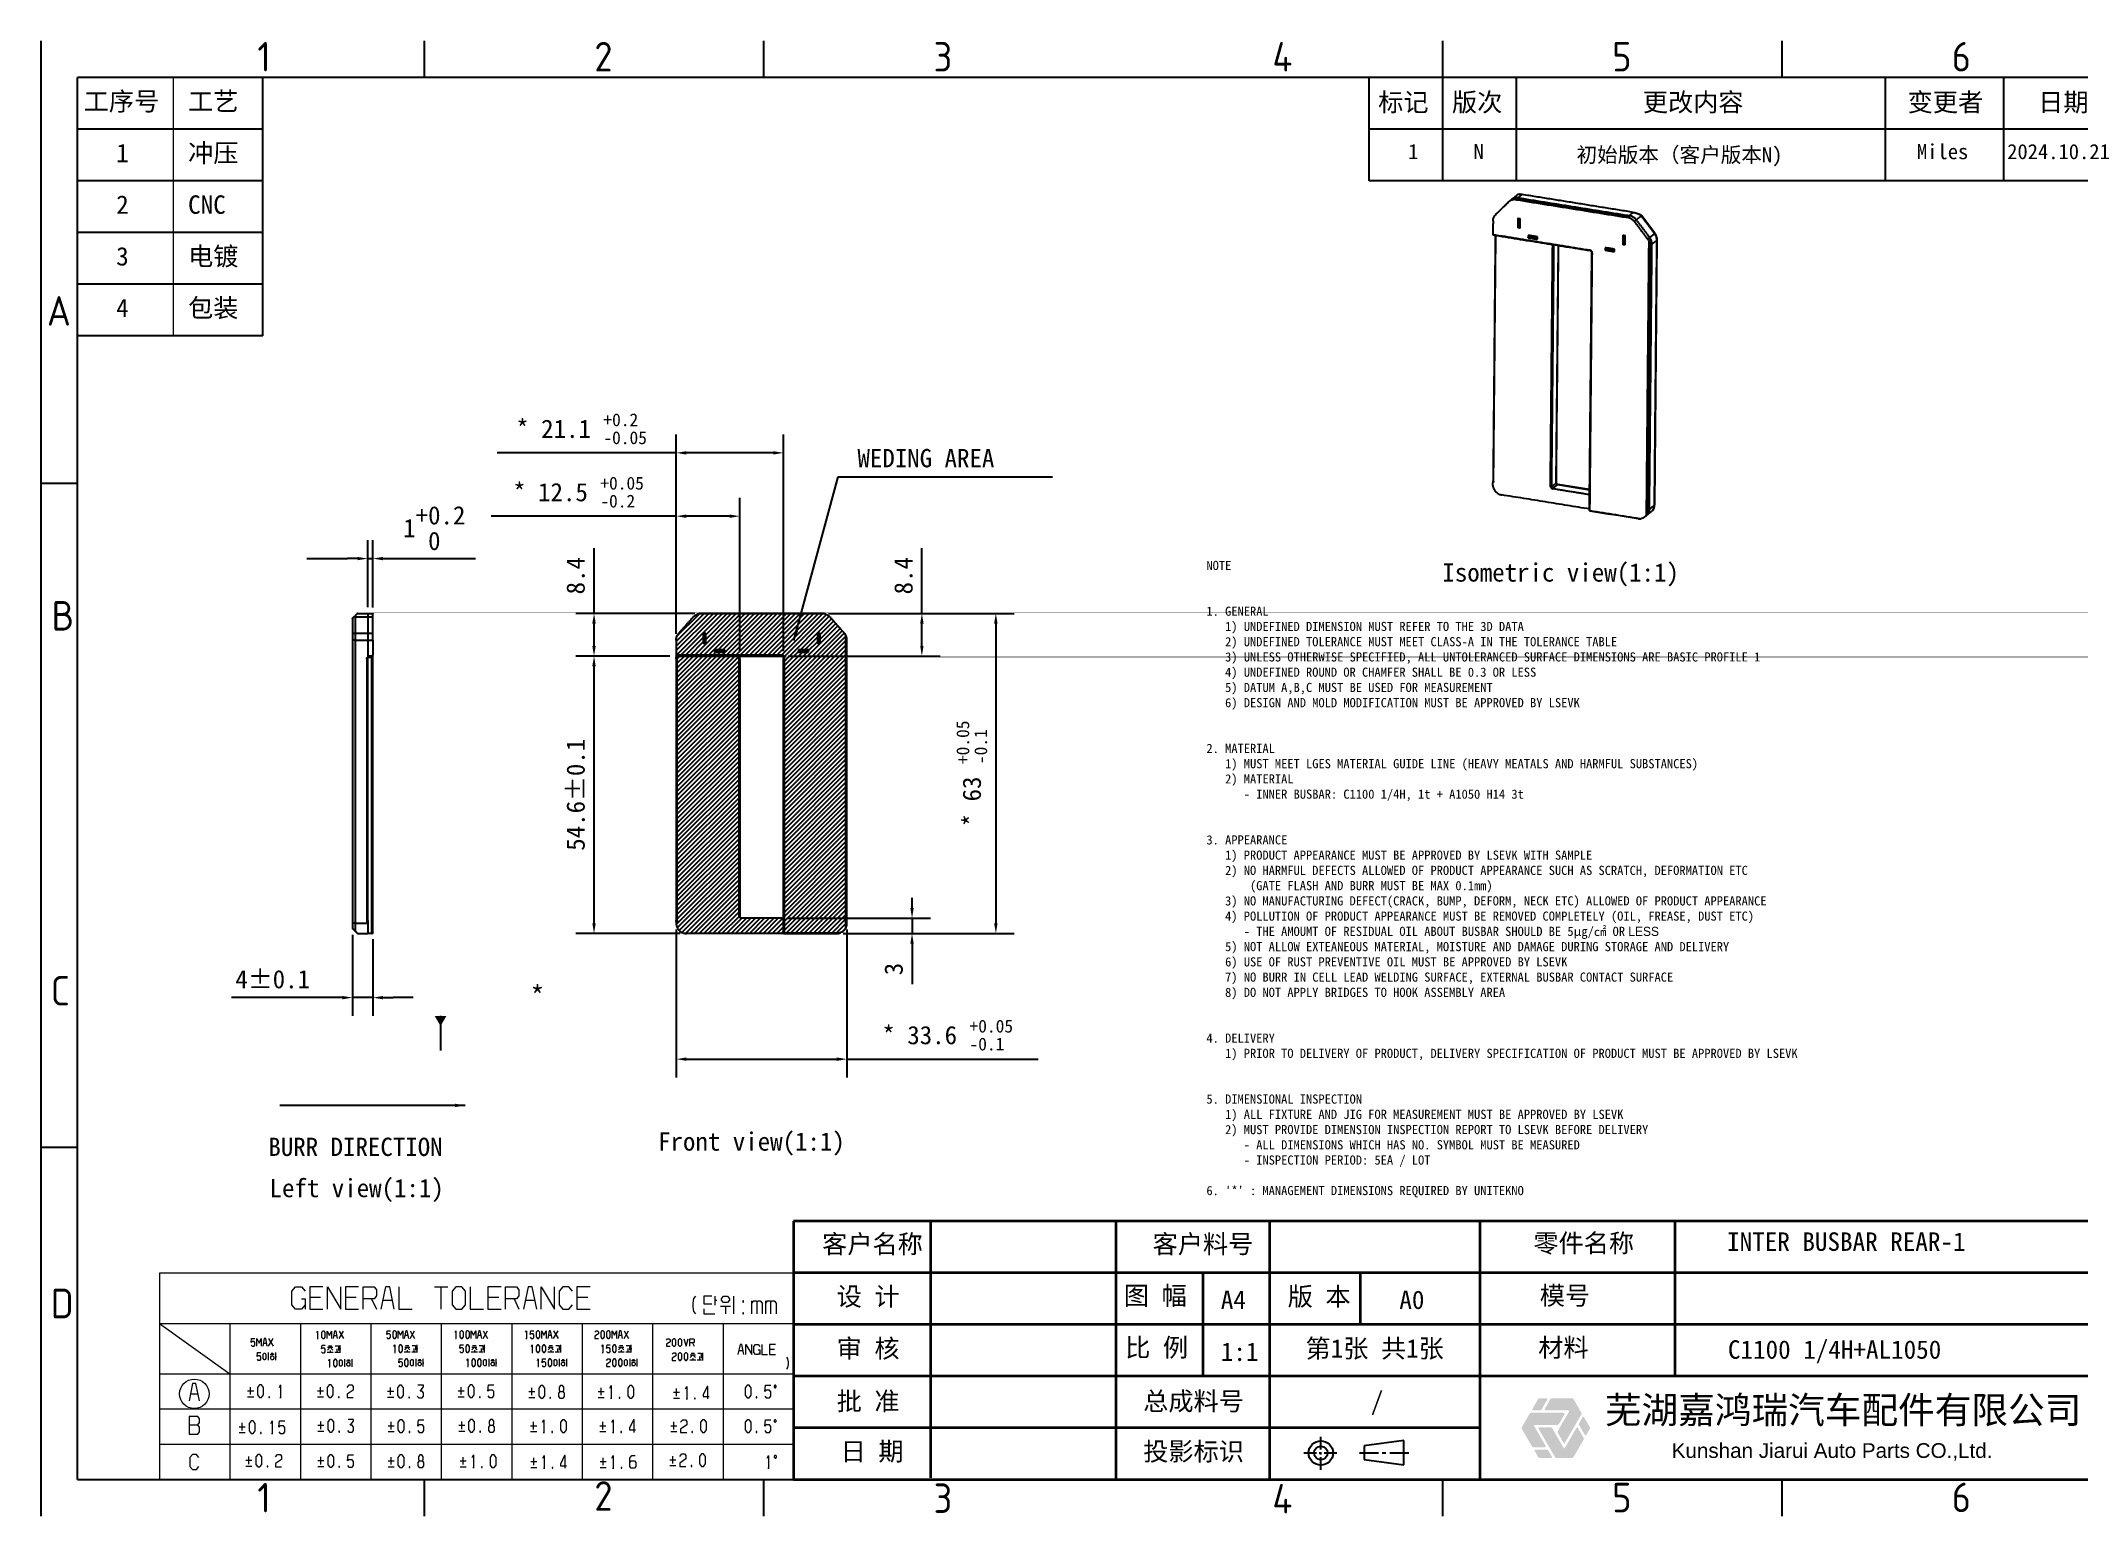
# Model space of a CAD drawing. Header units: millimetres. Extents: x -2825 to 0, y 0 to 11235.
# Drawn here: x -871.6 to -470.9, y 4921.5 to 5211.9 of the extents above; entities that cross this region are included whole.
import ezdxf
from ezdxf.enums import TextEntityAlignment as Align

# ---------------------------------------------------------------- set-up
doc = ezdxf.new("R2010")
doc.units = ezdxf.units.MM
doc.linetypes.add('AXES', pattern=[24, 15, -3, 3, -3])
doc.styles.add('ISO Proportional', font='isocp.shx')
doc.styles.add('仿宋', font='')
doc.styles.get('仿宋').set_extended_font_data('FangSong_GB2312')
doc.dimstyles.new('\\M+3BBE7\\M+3BABB Standard', dxfattribs={"dimscale": 20, "dimtxt": 0.18, "dimasz": 0.1, "dimexe": 0.18, "dimexo": 0.0625, "dimgap": 0.09, "dimtad": 1, "dimdec": 1, "dimzin": 0, "dimdsep": 46, "dimtxsty": 'Standard', "dimcen": 0, "dimadec": 0, "dimazin": 0, "dimtfac": 1, "dimtdec": 1, "dimtmove": 0, "dimatfit": 2, "dimfxl": 0, "dimtolj": 1, "dimtzin": 0, "dimarcsym": 0})
doc.dimstyles.get("Standard").update_dxf_attribs({"dimscale": 20, "dimtxt": 0.18, "dimasz": 0.1, "dimexe": 0.18, "dimexo": 0.0625, "dimgap": 0.09, "dimtad": 1, "dimdec": 4, "dimzin": 0, "dimdsep": 46, "dimtxsty": 'Standard', "dimcen": 0, "dimadec": 0, "dimazin": 0, "dimtfac": 1, "dimtdec": 4, "dimtmove": 0, "dimatfit": 2, "dimfxl": 0, "dimtolj": 1, "dimtzin": 0, "dimarcsym": 0})

msp = doc.modelspace()

# ---------------------------------------------------------------- texts
at = {"color": 0, "style": 'ISO Proportional'}
for s, p in [('1', (-827.72, 5208.74)), ('2', (-760.93, 5208.74)), ('3', (-694.14, 5208.74)), ('4', (-627.34, 5208.74)), ('5', (-560.55, 5208.74)), ('6', (-493.76, 5208.74)), ('A', (-868.07, 5158.72)), ('B', (-867.29, 5098.72)), ('C', (-867.79, 5024.93)), ('D', (-867.41, 4963.37)), ('1', (-827.72, 4925.15)), ('2', (-760.93, 4925.47)), ('3', (-694.14, 4925.05)), ('4', (-627.34, 4924.96)), ('5', (-560.55, 4925.17)), ('6', (-493.76, 4925.21))]:
    msp.add_text(s, height=5.81, dxfattribs=at).set_placement(p, align=Align.MIDDLE)
msp.add_text('*', height=4).set_placement((-775.28, 5021.88))
at = {"char_height": 3.63, "width": 98.5767, "attachment_point": 1, "style": '仿宋'}
for s, insert in [('{\\fSTSong|b0|i0|c134|p2;工序号}', (-863.19, 5201.77)), ('{\\fSTSong|b0|i0|c134|p2;工艺}', (-842.65, 5201.77)), ('{\\fSimSun|b0|i0|c134|p2;标记}', (-608.49, 5201.61)), ('{\\fSimSun|b0|i0|c134|p2;版次}', (-593.97, 5201.61)), ('{\\fSimSun|b0|i0|c134|p2;更改内容}', (-556.42, 5201.61)), ('{\\fSimSun|b0|i0|c134|p2;变更者}', (-504.31, 5201.61)), ('{\\fSimSun|b0|i0|c134|p2;日期}', (-478.63, 5201.61)), ('{\\fSTSong|b0|i0|c134|p2;1}', (-856.8, 5191.61)), ('{\\fSTSong|b0|i0|c134|p2;冲压}', (-842.65, 5191.61)), ('{\\fSTSong|b0|i0|c134|p2;2}', (-856.8, 5181.45)), ('{\\fSTSong|b0|i0|c134|p2;CNC}', (-842.65, 5181.45)), ('{\\fSTSong|b0|i0|c134|p2;3}', (-856.8, 5171.28)), ('{\\fSTSong|b0|i0|c134|p2;电镀}', (-842.65, 5171.28)), ('{\\fSTSong|b0|i0|c134|p2;包装}', (-842.65, 5161.12)), ('{\\fSTSong|b0|i0|c134|p2;4}', (-856.8, 5161.12))]:
    msp.add_mtext(s, dxfattribs=dict(at, insert=insert))
at = {"char_height": 2.97, "attachment_point": 1}
for s, width, insert in [('1', 6.284, (-602.6, 5191.55)), ('N', 6.284, (-589.73, 5191.55)), ('{\\fSimSun|b0|i0|c134|p2;初始版本（客户版本}N)', 86.7375, (-569.46, 5190.92)), ('Miles', 6.284, (-502.49, 5191.55)), ('2024.10.21', 6.284, (-484.74, 5191.55))]:
    msp.add_mtext_dynamic_manual_height_columns(s, width=width, gutter_width=12.5, heights=[0], dxfattribs=dict(at, insert=insert))
at = {"insert": (-710.95, 5127.88), "char_height": 3.6, "attachment_point": 7}
msp.add_mtext('WEDING AREA', dxfattribs=at)
at = {"attachment_point": 1}
for s, insert, char_height, width in [("NOTE\\P\\P\\P1. GENERAL\\P   1) UNDEFINED DIMENSION MUST REFER TO THE 3D DATA   \\P   2) UNDEFINED TOLERANCE MUST MEET CLASS-A IN THE TOLERANCE TABLE\\P   3) UNLESS OTHERWISE SPECIFIED, ALL UNTOLERANCED SURFACE DIMENSIONS ARE BASIC PROFILE 1\\P   4) UNDEFINED ROUND OR CHAMFER SHALL BE 0.3 OR LESS\\P   5) DATUM A,B,C MUST BE USED FOR MEASUREMENT\\P   6) DESIGN AND MOLD MODIFICATION MUST BE APPROVED BY LSEVK\\P\\P\\P2. MATERIAL\\P   1) MUST MEET LGES MATERIAL GUIDE LINE (HEAVY MEATALS AND HARMFUL SUBSTANCES)\\P   2) MATERIAL\\P      - INNER BUSBAR: C1100 1/4H, 1t + A1050 H14 3t\\P\\P\\P3. APPEARANCE\\P   1) PRODUCT APPEARANCE MUST BE APPROVED BY LSEVK WITH SAMPLE\\P   2) NO HARMFUL DEFECTS ALLOWED OF PRODUCT APPEARANCE SUCH AS SCRATCH, DEFORMATION ETC \\P       (GATE FLASH AND BURR MUST BE MAX 0.1mm)\\P   3) NO MANUFACTURING DEFECT(CRACK, BUMP, DEFORM, NECK ETC) ALLOWED OF PRODUCT APPEARANCE \\P   4) POLLUTION OF PRODUCT APPEARANCE MUST BE REMOVED COMPLETELY (OIL, FREASE, DUST ETC)\\P      - THE AMOUMT OF RESIDUAL OIL ABOUT BUSBAR SHOULD BE 5µg/{\\fMS PGothic|b0|i0|c128|p34;㎠} OR{\\f굴림|b0|i0|c129|p2; LESS\\P}   5) NOT ALLOW EXTEANEOUS MATERIAL, MOISTURE AND DAMAGE DURING STORAGE AND DELIVERY\\P   6) USE OF RUST PREVENTIVE OIL MUST BE APPROVED BY LSEVK\\P   7) NO BURR IN CELL LEAD WELDING SURFACE, EXTERNAL BUSBAR CONTACT SURFACE\\P   8) DO NOT APPLY BRIDGES TO HOOK ASSEMBLY AREA\\P\\P\\P4. DELIVERY\\P   1) PRIOR TO DELIVERY OF PRODUCT, DELIVERY SPECIFICATION OF PRODUCT MUST BE APPROVED BY LSEVK\\P\\P\\P5. DIMENSIONAL INSPECTION\\P   1) ALL FIXTURE AND JIG FOR MEASUREMENT MUST BE APPROVED BY LSEVK\\P   2) MUST PROVIDE DIMENSION INSPECTION REPORT TO LSEVK BEFORE DELIVERY\\P      - ALL DIMENSIONS WHICH HAS NO. SYMBOL MUST BE MEASURED\\P      - INSPECTION PERIOD: 5EA / LOT\\P\\P6. '*' : MANAGEMENT DIMENSIONS REQUIRED BY UNITEKNO", (-642.29, 5109.52), 1.8, 270.3333), ('Isometric view(1:1)', (-595.86, 5109.04), 3.6, 61.2788), ('Front view(1:1)', (-750.18, 4997.05), 3.6, 50.1929), ('BURR DIRECTION', (-826.86, 4996), 3.6, 61.2788), ('Left view(1:1)', (-826.63, 4987.89), 3.6, 61.2788)]:
    msp.add_mtext(s, dxfattribs=dict(at, insert=insert, char_height=char_height, width=width))
at = {"lineweight": 18, "char_height": 3.63, "attachment_point": 1}
for s, width, gutter_width, insert in [('{\\fSimSun|b0|i0|c134|p2;客户名称}', 67.9357, 1, (-717.89, 4976.89)), ('{\\fSimSun|b0|i0|c134|p2;客户料号}', 56.5558, 1, (-652.87, 4976.89)), ('{\\fSimSun|b0|i0|c134|p2;零件名称}', 24.5379, 1, (-577.95, 4977.06)), ('{\\fSimSun|b0|i0|c134|p2;INTER BUSBAR REAR-1}', 104.1998, 1, (-539.85, 4977.36)), ('{\\fSimSun|b0|i0|c134|p2;设 计}', 12.6154, 1, (-715.04, 4966.57)), ('{\\fSTSong|b0|i0|c134|p2;图 \\fSimSun|b0|i0|c134|p2;幅}', 15.5274, 1, (-658.53, 4966.73)), ('{\\fSimSun|b0|i0|c134|p2;A4}', 12.3929, 1, (-639.46, 4965.91)), ('{\\fSimSun|b0|i0|c134|p2;版 \\fSTSong|b0|i0|c134|p2;本}', 35.887, 1, (-626.29, 4966.57)), ('{\\fSimSun|b0|i0|c134|p2;A0}', 12.3929, 1, (-604.33, 4965.91)), ('{\\fSimSun|b0|i0|c134|p2;模号}', 17.136, 1, (-576.7, 4966.74)), ('{\\fSimSun|b0|i0|c134|p2;审 核}', 15.3596, 1, (-715.04, 4956.34)), ('{\\fSTFangsong|b0|i0|c134|p2;比 例}', 15.2688, 1, (-658.27, 4956.51)), ('{\\fSTSong|b0|i0|c134|p2;第1张 共1张}', 34.3104, 1, (-622.79, 4956.34)), ('{\\fSimSun|b0|i0|c134|p2;材料}', 16.1043, 1, (-577, 4956.51)), ('{\\fSimSun|b0|i0|c134|p2;1:1}', 12.3929, 1, (-639.46, 4955.69)), ('\\A1;{\\fSimSun|b0|i0|c0|p2;C1100 1/4H+AL1050}', 50.6392, 12.5, (-539.68, 4956.12)), ('{\\fSimSun|b0|i0|c134|p2;批 准}', 15.7547, 1, (-715.04, 4945.96)), ('{\\fSimSun|b0|i0|c134|p2;总成料号}', 24.8278, 1, (-654.72, 4945.96)), ('{\\fSimSun|b0|i0|c134|p2;/}', 14.6092, 1, (-609.96, 4945.96)), ('{\\fSimSun|b0|i0|c134|p2;日 期}', 15.9058, 1, (-714.26, 4936.07)), ('{\\fSimSun|b0|i0|c134|p2;投影标识}', 22.8493, 1, (-654.72, 4936.07))]:
    msp.add_mtext_dynamic_manual_height_columns(s, width=width, gutter_width=gutter_width, heights=[0], dxfattribs=dict(at, insert=insert))

# ---------------------------------------------------------------- blocks, each defined once
blk = doc.blocks.new('jr')
h = blk.add_hatch(color=128)
h.dxf.hatch_style = 1
h.paths.add_polyline_path([(15.66, -9.24, 0.267949), (15.91, -9.09), (17.02, -7.17, 0.57735), (16.89, -6.94), (10.64, -6.94, 0.267949), (10.38, -7.09), (8.88, -9.69, 0.267949), (8.88, -9.99), (10.81, -13.33, 0.267949), (11.07, -13.48), (13.28, -13.48, 0.57735), (13.41, -13.25), (11.23, -9.46, -0.57735), (11.36, -9.24)])
h.paths.add_polyline_path([(11.43, -13.95, 0.57735), (11.3, -14.17), (11.98, -15.35, 0.267949), (12.24, -15.5), (14.45, -15.5, 0.57735), (14.58, -15.28), (13.9, -14.1, 0.267949), (13.64, -13.95)])
h = blk.add_hatch(color=251)
h.dxf.hatch_style = 1
h.paths.add_polyline_path([(10.87, -6.25, 0.57735), (11, -6.47), (12.36, -6.47, 0.267949), (12.62, -6.32), (13.73, -4.4, 0.57735), (13.6, -4.17), (12.24, -4.17, 0.267949), (11.98, -4.32)])
h.paths.add_polyline_path([(14.58, -4.17, 0.267949), (14.32, -4.32), (13.21, -6.25, 0.57735), (13.34, -6.47), (17.71, -6.47, -0.57735), (17.84, -6.7), (15.69, -10.42, 0.267949), (15.69, -10.72), (16.8, -12.64, 0.57735), (17.06, -12.64), (20.19, -7.22, 0.267949), (20.19, -6.92), (18.69, -4.32, 0.267949), (18.43, -4.17)])
h = blk.add_hatch(color=12)
h.dxf.hatch_style = 1
h.paths.add_polyline_path([(14.65, -9.86, 0.267949), (14.39, -9.71), (12.17, -9.71, 0.57735), (12.04, -9.94), (15.17, -15.35, 0.267949), (15.43, -15.5), (18.43, -15.5, 0.267949), (18.69, -15.35), (20.62, -12.02, 0.267949), (20.62, -11.72), (19.51, -9.8, 0.57735), (19.25, -9.8), (17.06, -13.59, -0.57735), (16.8, -13.59)])
h.paths.add_polyline_path([(20.68, -7.77, 0.57735), (20.42, -7.77), (19.74, -8.95, 0.267949), (19.74, -9.25), (20.85, -11.17, 0.57735), (21.1, -11.17), (21.79, -9.99, 0.267949), (21.79, -9.69)])
at = {"attachment_point": 1, "style": '仿宋'}
for s, insert, char_height, width in [('{\\fSimSun|b1|i0|c134|p2;\\W1.33542; \\W1;芜湖嘉鸿瑞汽车配件有限公司}', (20.01, -3.85), 5.1, 104.0993), ('{\\fArial|b0|i0|c0|p34;\\W5.07572; \\W1;Kunshan Jiarui Auto Parts CO.,Ltd.}', (31.81, -12.71), 2.8, 71.2838)]:
    blk.add_mtext(s, dxfattribs=dict(at, insert=insert, char_height=char_height, width=width))
blk = doc.blocks.new('*D12')
at = {"color": 0, "lineweight": -2}
for p, q in [((-810.31, 5035.94), (-810.31, 5019.96)), ((-806.31, 5035.04), (-806.31, 5019.96)), ((-812.31, 5023.56), (-834.11, 5023.56)), ((-806.31, 5023.56), (-810.31, 5023.56)), ((-804.31, 5023.56), (-802.31, 5023.56))]:
    blk.add_line(p, q, dxfattribs=at)
at = {"color": 0}
for points in [[(-812.31, 5023.89), (-812.31, 5023.23), (-810.31, 5023.56)], [(-804.31, 5023.89), (-804.31, 5023.23), (-806.31, 5023.56)]]:
    blk.add_solid(points, dxfattribs=at)
at = {"layer": 'Defpoints', "color": 0}
for p in [(-810.31, 5037.19), (-806.31, 5036.29), (-806.31, 5023.56)]:
    blk.add_point(p, dxfattribs=at)
at = {"color": 0, "insert": (-826.01, 5027.16), "char_height": 3.6, "attachment_point": 5}
blk.add_mtext('\\A1;4±0.1', dxfattribs=at)
blk = doc.blocks.new('*D13')
at = {"color": 0, "lineweight": -2}
for p, q in [((-746.61, 5095.18), (-746.61, 5121.91)), ((-734.11, 5091.74), (-734.11, 5121.91)), ((-746.61, 5118.31), (-783.05, 5118.31)), ((-736.11, 5118.31), (-744.61, 5118.31))]:
    blk.add_line(p, q, dxfattribs=at)
at = {"color": 0}
for points in [[(-744.61, 5118.65), (-744.61, 5117.98), (-746.61, 5118.31)], [(-736.11, 5118.65), (-736.11, 5117.98), (-734.11, 5118.31)]]:
    blk.add_solid(points, dxfattribs=at)
at = {"layer": 'Defpoints', "color": 0}
for p in [(-734.11, 5118.31), (-746.61, 5093.93), (-734.11, 5090.49)]:
    blk.add_point(p, dxfattribs=at)
at = {"color": 0, "insert": (-765.83, 5123.05), "char_height": 3.6, "attachment_point": 5}
blk.add_mtext('\\A1;\\A1;* 12.5 {\\H0.7x;\\S+0.05^ -0.2;}', dxfattribs=at)
blk = doc.blocks.new('*D14')
at = {"color": 0, "lineweight": -2}
for p, q in [((-746.61, 5095.18), (-746.61, 5134.38)), ((-725.51, 5091.74), (-725.51, 5134.38)), ((-746.61, 5130.78), (-781.85, 5130.78)), ((-727.51, 5130.78), (-744.61, 5130.78))]:
    blk.add_line(p, q, dxfattribs=at)
at = {"color": 0}
for points in [[(-744.61, 5131.11), (-744.61, 5130.44), (-746.61, 5130.78)], [(-727.51, 5131.11), (-727.51, 5130.44), (-725.51, 5130.78)]]:
    blk.add_solid(points, dxfattribs=at)
at = {"layer": 'Defpoints', "color": 0}
for p in [(-725.51, 5130.78), (-746.61, 5093.93), (-725.51, 5090.49)]:
    blk.add_point(p, dxfattribs=at)
at = {"color": 0, "insert": (-765.23, 5135.52), "char_height": 3.6, "attachment_point": 5}
blk.add_mtext('\\A1;\\A1;* 21.1 {\\H0.7x;\\S+0.2^ -0.05;}', dxfattribs=at)
blk = doc.blocks.new('*D15')
at = {"color": 0, "lineweight": -2}
for p, q in [((-762.78, 5099.19), (-762.78, 5111.99)), ((-742.96, 5099.19), (-766.38, 5099.19)), ((-762.78, 5092.79), (-762.78, 5097.19)), ((-747.86, 5090.79), (-766.38, 5090.79))]:
    blk.add_line(p, q, dxfattribs=at)
at = {"color": 0}
for points in [[(-763.12, 5097.19), (-762.45, 5097.19), (-762.78, 5099.19)], [(-763.12, 5092.79), (-762.45, 5092.79), (-762.78, 5090.79)]]:
    blk.add_solid(points, dxfattribs=at)
at = {"layer": 'Defpoints', "color": 0}
for p in [(-741.71, 5099.19), (-762.78, 5090.79), (-746.61, 5090.79)]:
    blk.add_point(p, dxfattribs=at)
at = {"color": 0, "insert": (-766.38, 5106.59), "char_height": 3.6, "attachment_point": 5, "rotation": 90}
blk.add_mtext('\\A1;8.4', dxfattribs=at)
blk = doc.blocks.new('*D16')
at = {"color": 0, "lineweight": -2}
for p, q in [((-698.28, 5099.19), (-698.28, 5111.99)), ((-716.66, 5099.19), (-694.68, 5099.19)), ((-698.28, 5092.79), (-698.28, 5097.19)), ((-724.56, 5090.79), (-694.68, 5090.79))]:
    blk.add_line(p, q, dxfattribs=at)
at = {"color": 0}
for points in [[(-698.61, 5097.19), (-697.94, 5097.19), (-698.28, 5099.19)], [(-698.61, 5092.79), (-697.94, 5092.79), (-698.28, 5090.79)]]:
    blk.add_solid(points, dxfattribs=at)
at = {"layer": 'Defpoints', "color": 0}
for p in [(-717.91, 5099.19), (-698.28, 5099.19), (-725.81, 5090.79)]:
    blk.add_point(p, dxfattribs=at)
at = {"color": 0, "insert": (-701.88, 5106.59), "char_height": 3.6, "attachment_point": 5, "rotation": 90}
blk.add_mtext('\\A1;8.4', dxfattribs=at)
blk = doc.blocks.new('*D17')
at = {"color": 0, "lineweight": -2}
for p, q in [((-807.31, 5100.44), (-807.31, 5113.57)), ((-806.31, 5100.34), (-806.31, 5113.57)), ((-809.31, 5109.97), (-811.31, 5109.97)), ((-807.31, 5109.97), (-806.31, 5109.97)), ((-804.31, 5109.97), (-786.11, 5109.97))]:
    blk.add_line(p, q, dxfattribs=at)
at = {"color": 0}
for points in [[(-809.31, 5110.3), (-809.31, 5109.64), (-807.31, 5109.97)], [(-804.31, 5110.3), (-804.31, 5109.64), (-806.31, 5109.97)]]:
    blk.add_solid(points, dxfattribs=at)
at = {"layer": 'Defpoints', "color": 0}
for p in [(-806.31, 5109.97), (-807.31, 5099.19), (-806.31, 5099.09)]:
    blk.add_point(p, dxfattribs=at)
at = {"color": 0, "insert": (-794.21, 5115.97), "char_height": 3.6, "attachment_point": 5}
blk.add_mtext('\\A1;1\\S+0.2^  0;', dxfattribs=at)
blk = doc.blocks.new('*D18')
at = {"color": 0, "lineweight": -2}
for p, q in [((-747.86, 5090.79), (-766.38, 5090.79)), ((-762.78, 5038.19), (-762.78, 5088.79)), ((-745.86, 5036.19), (-766.38, 5036.19))]:
    blk.add_line(p, q, dxfattribs=at)
at = {"color": 0}
for points in [[(-763.12, 5088.79), (-762.45, 5088.79), (-762.78, 5090.79)], [(-763.12, 5038.19), (-762.45, 5038.19), (-762.78, 5036.19)]]:
    blk.add_solid(points, dxfattribs=at)
at = {"layer": 'Defpoints', "color": 0}
for p in [(-762.78, 5090.79), (-746.61, 5090.79), (-744.61, 5036.19)]:
    blk.add_point(p, dxfattribs=at)
at = {"color": 0, "insert": (-766.38, 5063.49), "char_height": 3.6, "attachment_point": 5, "rotation": 90}
blk.add_mtext('\\A1;54.6±0.1', dxfattribs=at)
blk = doc.blocks.new('*D19')
at = {"color": 0, "lineweight": -2}
for p, q in [((-700.21, 5041.19), (-700.21, 5043.19)), ((-724.85, 5039.19), (-696.61, 5039.19)), ((-700.21, 5039.19), (-700.21, 5036.19)), ((-713.76, 5036.19), (-696.61, 5036.19)), ((-700.21, 5034.19), (-700.21, 5026.19))]:
    blk.add_line(p, q, dxfattribs=at)
at = {"color": 0}
for points in [[(-700.55, 5041.19), (-699.88, 5041.19), (-700.21, 5039.19)], [(-700.55, 5034.19), (-699.88, 5034.19), (-700.21, 5036.19)]]:
    blk.add_solid(points, dxfattribs=at)
at = {"layer": 'Defpoints', "color": 0}
for p in [(-726.1, 5039.19), (-700.21, 5039.19), (-715.01, 5036.19)]:
    blk.add_point(p, dxfattribs=at)
at = {"color": 0, "insert": (-703.81, 5029.19), "char_height": 3.6, "attachment_point": 5, "rotation": 90}
blk.add_mtext('\\A1;3', dxfattribs=at)
blk = doc.blocks.new('*D20')
at = {"color": 0, "lineweight": -2}
for p, q in [((-716.66, 5099.19), (-680.12, 5099.19)), ((-683.72, 5097.19), (-683.72, 5038.19)), ((-713.76, 5036.19), (-680.12, 5036.19))]:
    blk.add_line(p, q, dxfattribs=at)
at = {"color": 0}
for points in [[(-684.06, 5097.19), (-683.39, 5097.19), (-683.72, 5099.19)], [(-684.06, 5038.19), (-683.39, 5038.19), (-683.72, 5036.19)]]:
    blk.add_solid(points, dxfattribs=at)
at = {"layer": 'Defpoints', "color": 0}
for p in [(-717.91, 5099.19), (-715.01, 5036.19), (-683.72, 5036.19)]:
    blk.add_point(p, dxfattribs=at)
at = {"color": 0, "insert": (-688.46, 5067.69), "char_height": 3.6, "attachment_point": 5, "rotation": 90}
blk.add_mtext('\\A1;\\A1;* 63 {\\H0.7x;\\S+0.05^ -0.1;}', dxfattribs=at)
blk = doc.blocks.new('*D21')
at = {"color": 0, "lineweight": -2}
for p, q in [((-746.61, 5036.94), (-746.61, 5007.85)), ((-713.01, 5036.94), (-713.01, 5007.85)), ((-744.61, 5011.45), (-715.01, 5011.45)), ((-713.01, 5011.45), (-675.37, 5011.45))]:
    blk.add_line(p, q, dxfattribs=at)
at = {"color": 0}
for points in [[(-744.61, 5011.79), (-744.61, 5011.12), (-746.61, 5011.45)], [(-715.01, 5011.79), (-715.01, 5011.12), (-713.01, 5011.45)]]:
    blk.add_solid(points, dxfattribs=at)
at = {"layer": 'Defpoints', "color": 0}
for p in [(-746.61, 5038.19), (-713.01, 5038.19), (-713.01, 5011.45)]:
    blk.add_point(p, dxfattribs=at)
at = {"color": 0, "insert": (-693.19, 5016.19), "char_height": 3.6, "attachment_point": 5}
blk.add_mtext('\\A1;\\A1;* 33.6 {\\H0.7x;\\S+0.05^ -0.1;}', dxfattribs=at)
blk = doc.blocks.new('*D8')
at = {"color": 0, "lineweight": -2}
for p, q in [((-884.83, 11228.93), (-872.23, 11228.93)), ((-844.06, 11208.64), (-872.23, 11228.93)), ((-839.52, 11205.37), (-842.44, 11207.47)), ((0, 0), (0, 0))]:
    blk.add_line(p, q, dxfattribs=at)
at = {"color": 0}
for points in [[(-842.25, 11207.74), (-842.64, 11207.2), (-844.06, 11208.64)], [(-839.71, 11205.1), (-839.32, 11205.64), (-837.9, 11204.2)]]:
    blk.add_solid(points, dxfattribs=at)
at = {"layer": 'Defpoints', "color": 0}
for p in [(-844.06, 11208.64), (-837.9, 11204.2)]:
    blk.add_point(p, dxfattribs=at)
at = {"color": 0, "insert": (-879.43, 11232.53), "char_height": 3.6, "attachment_point": 5}
blk.add_mtext('\\A1;∅7.6', dxfattribs=at)
blk = doc.blocks.new('*D9')
at = {"color": 0, "lineweight": -2}
for p, q in [((-2824.77, 11144.5), (-2812.17, 11144.5)), ((-2784, 11124.21), (-2812.17, 11144.5)), ((-2779.46, 11120.94), (-2782.38, 11123.04)), ((0, 0), (0, 0))]:
    blk.add_line(p, q, dxfattribs=at)
at = {"color": 0}
for points in [[(-2782.18, 11123.31), (-2782.57, 11122.77), (-2784, 11124.21)], [(-2779.65, 11120.67), (-2779.26, 11121.21), (-2777.83, 11119.77)]]:
    blk.add_solid(points, dxfattribs=at)
at = {"layer": 'Defpoints', "color": 0}
for p in [(-2784, 11124.21), (-2777.83, 11119.77)]:
    blk.add_point(p, dxfattribs=at)
at = {"color": 0, "insert": (-2819.37, 11148.1), "char_height": 3.6, "attachment_point": 5}
blk.add_mtext('\\A1;∅7.6', dxfattribs=at)
blk = doc.blocks.new('*D10')
at = {"color": 0, "lineweight": -2}
for p, q in [((-1174.23, 11152.07), (-1161.63, 11152.07)), ((-1133.46, 11131.78), (-1161.63, 11152.07)), ((-1128.92, 11128.51), (-1131.84, 11130.61)), ((0, 0), (0, 0))]:
    blk.add_line(p, q, dxfattribs=at)
at = {"color": 0}
for points in [[(-1131.64, 11130.88), (-1132.03, 11130.34), (-1133.46, 11131.78)], [(-1129.11, 11128.23), (-1128.72, 11128.78), (-1127.29, 11127.34)]]:
    blk.add_solid(points, dxfattribs=at)
at = {"layer": 'Defpoints', "color": 0}
for p in [(-1133.46, 11131.78), (-1127.29, 11127.34)]:
    blk.add_point(p, dxfattribs=at)
at = {"color": 0, "insert": (-1168.83, 11155.67), "char_height": 3.6, "attachment_point": 5}
blk.add_mtext('\\A1;∅7.6', dxfattribs=at)

# ---------------------------------------------------------------- dimensions: what is measured, and where the dimension line sits
for p1, p2, picture, middle in [((-837.9, 11204.2), (-844.06, 11208.64), '*D8', (-879.43, 11228.93)), ((-1127.29, 11127.34), (-1133.46, 11131.78), '*D10', (-1168.83, 11152.07)), ((-2777.83, 11119.77), (-2784, 11124.21), '*D9', (-2819.37, 11144.5))]:
    dim = msp.add_diameter_dim_2p(p1=p1, p2=p2, dimstyle='\\M+3BBE7\\M+3BABB Standard', override={"dimtoh": 1, "dimdec": 1})
    dim.commit()
    dim.dimension.update_dxf_attribs({"geometry": picture, "text_midpoint": middle, "dimtype": 163})
for base, p2, text, picture, middle in [((-725.51, 5130.78), (-725.51, 5090.49), '\\A1;* <> {\\H0.7x;\\S+0.2^ -0.05;}', '*D14', (-765.23, 5130.78)), ((-734.11, 5118.31), (-734.11, 5090.49), '\\A1;* <> {\\H0.7x;\\S+0.05^ -0.2;}', '*D13', (-765.83, 5118.31))]:
    dim = msp.add_linear_dim(base=base, p1=(-746.61, 5093.93), p2=p2, text=text, dimstyle='Standard', override={"dimdec": 1, "dimtxsty": 'Standard', "dimtp": 0.1, "dimtm": 0.1, "dimtdec": 1})
    dim.commit()
    dim.dimension.update_dxf_attribs({"geometry": picture, "text_midpoint": middle, "dimtype": 160})
for base, p1, p2, override, picture, middle in [((-806.31, 5109.97), (-807.31, 5099.19), (-806.31, 5099.09), {"dimdec": 0, "dimtxsty": 'Standard', "dimtol": 1, "dimtp": 0.2, "dimtdec": 1, "dimtzin": 8}, '*D17', (-794.21, 5109.97)), ((-806.31, 5023.56), (-810.31, 5037.19), (-806.31, 5036.29), {"dimdec": 0, "dimtxsty": 'Standard', "dimtol": 1, "dimtp": 0.1, "dimtm": 0.1, "dimtdec": 1}, '*D12', (-826.01, 5023.56))]:
    dim = msp.add_linear_dim(base=base, p1=p1, p2=p2, dimstyle='Standard', override=override)
    dim.commit()
    dim.dimension.update_dxf_attribs({"geometry": picture, "text_midpoint": middle, "dimtype": 160})
for base, p1, p2, override, picture, middle in [((-762.78, 5090.79), (-741.71, 5099.19), (-746.61, 5090.79), {"dimdec": 1, "dimtxsty": 'Standard', "dimtp": 0.1, "dimtm": 0.1, "dimtdec": 1}, '*D15', (-762.78, 5106.59)), ((-700.21, 5039.19), (-715.01, 5036.19), (-726.1, 5039.19), {"dimdec": 0, "dimtxsty": 'Standard'}, '*D19', (-700.21, 5029.19))]:
    dim = msp.add_linear_dim(base=base, p1=p1, p2=p2, angle=90, dimstyle='Standard', override=override)
    dim.commit()
    dim.dimension.update_dxf_attribs({"geometry": picture, "text_midpoint": middle, "dimtype": 160})
for base, p1, p2, override, picture, middle in [((-698.28, 5099.19), (-725.81, 5090.79), (-717.91, 5099.19), {"dimdec": 1, "dimtxsty": 'Standard', "dimtp": 0.1, "dimtm": 0.1, "dimtdec": 1}, '*D16', (-701.88, 5106.59)), ((-762.78, 5090.79), (-744.61, 5036.19), (-746.61, 5090.79), {"dimdec": 1, "dimtxsty": 'Standard', "dimtol": 1, "dimtp": 0.1, "dimtm": 0.1, "dimtdec": 1}, '*D18', (-766.38, 5063.49))]:
    dim = msp.add_linear_dim(base=base, p1=p1, p2=p2, angle=90, dimstyle='Standard', override=override)
    dim.commit()
    dim.dimension.update_dxf_attribs({"geometry": picture, "text_midpoint": middle})
dim = msp.add_linear_dim(base=(-683.72, 5036.19), p1=(-717.91, 5099.19), p2=(-715.01, 5036.19), angle=90, text='\\A1;* <> {\\H0.7x;\\S+0.05^ -0.1;}', dimstyle='\\M+3BBE7\\M+3BABB Standard', override={"dimdec": 0, "dimtxsty": 'Standard', "dimtdec": 0})
dim.commit()
dim.dimension.update_dxf_attribs({"geometry": '*D20', "text_midpoint": (-688.46, 5067.69)})
dim = msp.add_linear_dim(base=(-713.01, 5011.45), p1=(-746.61, 5038.19), p2=(-713.01, 5038.19), text='\\A1;* <> {\\H0.7x;\\S+0.05^ -0.1;}', dimstyle='\\M+3BBE7\\M+3BABB Standard')
dim.commit()
dim.dimension.update_dxf_attribs({"geometry": '*D21', "text_midpoint": (-693.19, 5016.19)})

# ---------------------------------------------------------------- hatches: boundary and pattern name
h = msp.add_hatch()
h.set_pattern_fill('ANSI31', color=256, scale=0.2)
h.set_pattern_definition([(45, (477.0238, 13.1395), (-0.449012806, 0.449012806), [])])
edge = h.paths.add_edge_path()
edge.add_line((-746.61, 5090.79), (-746.61, 5090.54))
edge.add_spline(control_points=[(-746.61, 5090.54), (-746.61, 5090.54), (-746.6, 5090.53), (-746.57, 5090.52), (-746.55, 5090.51), (-746.52, 5090.48), (-746.49, 5090.46), (-746.47, 5090.42), (-746.45, 5090.39), (-746.43, 5090.36), (-746.42, 5090.32), (-746.41, 5090.29), (-746.41, 5090.26), (-746.41, 5090.25), (-746.41, 5090.24)], knot_values=[0, 0, 0, 0, 0.045685, 0.092999, 0.187612, 0.285174, 0.384493, 0.484966, 0.585687, 0.68851, 0.791885, 0.895053, 0.946427, 0.99775, 0.99775, 0.99775, 0.99775], degree=3, periodic=0)
edge.add_line((-746.41, 5090.24), (-746.41, 5038.74))
edge.add_spline(control_points=[(-746.41, 5038.74), (-746.41, 5038.71), (-746.42, 5038.68), (-746.42, 5038.65), (-746.45, 5038.59), (-746.48, 5038.53), (-746.5, 5038.51), (-746.53, 5038.48), (-746.57, 5038.46), (-746.59, 5038.45), (-746.6, 5038.44), (-746.61, 5038.44)], knot_values=[0, 0, 0, 0, 0, 0, 0.406505, 0.406505, 0.406505, 0.805497, 0.805497, 0.805497, 1, 1, 1, 1, 1, 1], degree=5, periodic=0)
edge.add_line((-746.61, 5038.44), (-746.61, 5038.19))
edge.add_spline(control_points=[(-746.61, 5038.19), (-746.61, 5036.19), (-744.61, 5036.19)], knot_values=[0, 0, 0, 1, 1, 1], weights=[1, 0.707107, 1], degree=2, periodic=0)
edge.add_line((-744.61, 5036.19), (-725.51, 5036.19))
edge.add_line((-725.51, 5036.19), (-725.51, 5039.49))
edge.add_spline(control_points=[(-725.51, 5039.49), (-725.51, 5039.45), (-725.52, 5039.41), (-725.55, 5039.34), (-725.57, 5039.31), (-725.63, 5039.25), (-725.66, 5039.23), (-725.73, 5039.2), (-725.77, 5039.19), (-725.81, 5039.19)], knot_values=[0, 0, 0, 0, 0.25, 0.25, 0.5, 0.5, 0.75, 0.75, 1, 1, 1, 1], degree=3, periodic=0)
edge.add_line((-725.81, 5039.19), (-733.81, 5039.19))
edge.add_spline(control_points=[(-733.81, 5039.19), (-733.85, 5039.19), (-733.88, 5039.2), (-733.95, 5039.22), (-733.98, 5039.24), (-734.03, 5039.28), (-734.05, 5039.31), (-734.09, 5039.37), (-734.1, 5039.4), (-734.11, 5039.44)], knot_values=[0, 0, 0, 0, 0.25, 0.25, 0.5, 0.5, 0.75, 0.75, 1, 1, 1, 1], degree=3, periodic=0)
edge.add_spline(control_points=[(-734.11, 5039.44), (-734.11, 5039.44), (-734.12, 5039.44), (-734.15, 5039.46), (-734.17, 5039.47), (-734.2, 5039.49), (-734.23, 5039.52), (-734.25, 5039.55), (-734.27, 5039.59), (-734.29, 5039.62), (-734.3, 5039.65), (-734.31, 5039.68), (-734.31, 5039.7), (-734.31, 5039.72), (-734.31, 5039.73), (-734.31, 5039.74)], knot_values=[0, 0, 0, 0, 0.047191, 0.094796, 0.190509, 0.28909, 0.388996, 0.489531, 0.590013, 0.692169, 0.795045, 0.846543, 0.8979, 0.949035, 1, 1, 1, 1], degree=3, periodic=0)
edge.add_line((-734.31, 5039.74), (-734.31, 5090.24))
edge.add_spline(control_points=[(-734.31, 5090.24), (-734.31, 5090.27), (-734.31, 5090.3), (-734.3, 5090.33), (-734.28, 5090.39), (-734.24, 5090.45), (-734.22, 5090.47), (-734.19, 5090.5), (-734.15, 5090.52), (-734.13, 5090.53), (-734.12, 5090.54), (-734.11, 5090.54)], knot_values=[0, 0, 0, 0, 0, 0, 0.4054, 0.4054, 0.4054, 0.803876, 0.803876, 0.803876, 1, 1, 1, 1, 1, 1], degree=5, periodic=0)
edge.add_spline(control_points=[(-734.11, 5090.54), (-734.1, 5090.58), (-734.09, 5090.61), (-734.05, 5090.67), (-734.03, 5090.7), (-733.98, 5090.74), (-733.95, 5090.76), (-733.88, 5090.78), (-733.85, 5090.79), (-733.81, 5090.79)], knot_values=[0, 0, 0, 0, 0.25, 0.25, 0.5, 0.5, 0.75, 0.75, 1, 1, 1, 1], degree=3, periodic=0)
edge.add_line((-733.81, 5090.79), (-746.61, 5090.79))
edge = h.paths.add_edge_path()
edge.add_spline(control_points=[(-725.81, 5090.99), (-725.78, 5090.99), (-725.75, 5090.99), (-725.68, 5090.97), (-725.65, 5090.96), (-725.59, 5090.94), (-725.56, 5090.92), (-725.51, 5090.89), (-725.48, 5090.87), (-725.43, 5090.82), (-725.41, 5090.79), (-725.38, 5090.74), (-725.36, 5090.71), (-725.34, 5090.65), (-725.33, 5090.62), (-725.31, 5090.55), (-725.31, 5090.52), (-725.31, 5090.49)], knot_values=[0, 0, 0, 0, 0.125, 0.125, 0.25, 0.25, 0.375, 0.375, 0.5, 0.5, 0.625, 0.625, 0.75, 0.75, 0.875, 0.875, 1, 1, 1, 1], degree=3, periodic=0)
edge.add_line((-725.31, 5090.49), (-725.31, 5036.29))
edge.add_line((-725.31, 5036.29), (-714.39, 5036.29))
edge.add_spline(control_points=[(-714.39, 5036.29), (-714.26, 5036.33), (-714.14, 5036.39), (-713.9, 5036.52), (-713.8, 5036.6), (-713.59, 5036.77), (-713.5, 5036.87), (-713.42, 5036.98)], knot_values=[0.25, 0.25, 0.25, 0.25, 0.5, 0.5, 0.75, 0.75, 1, 1, 1, 1], degree=3, periodic=0)
edge.add_spline(control_points=[(-713.42, 5036.98), (-713.3, 5037.14), (-713.21, 5037.32)], knot_values=[0.311783, 0.311783, 0.311783, 0.887614, 0.887614, 0.887614], degree=2, periodic=0)
edge.add_line((-713.21, 5037.32), (-713.21, 5094.8))
edge.add_spline(control_points=[(-713.21, 5094.8), (-713.24, 5094.86), (-713.27, 5094.92), (-713.3, 5094.97), (-713.34, 5095.03), (-713.38, 5095.08)], knot_values=[0.177228, 0.177228, 0.177228, 0.177228, 0.177228, 0.177228, 0.666133, 0.666133, 0.666133, 0.666133, 0.666133, 0.666133], degree=5, periodic=0)
edge.add_spline(control_points=[(-713.38, 5095.08), (-713.4, 5095.12), (-713.43, 5095.15), (-713.46, 5095.19), (-713.49, 5095.22), (-713.52, 5095.26)], knot_values=[0.666133, 0.666133, 0.666133, 0.666133, 0.666133, 0.666133, 1, 1, 1, 1, 1, 1], degree=5, periodic=0)
edge.add_line((-713.52, 5095.26), (-716.41, 5098.52))
edge.add_spline(control_points=[(-716.41, 5098.52), (-716.53, 5098.65), (-716.67, 5098.77), (-716.96, 5098.96), (-717.12, 5099.03), (-717.29, 5099.09)], knot_values=[0, 0, 0, 0, 0.5, 0.5, 1, 1, 1, 1], degree=3, periodic=0)
edge.add_line((-717.29, 5099.09), (-742.34, 5099.09))
edge.add_spline(control_points=[(-742.34, 5099.09), (-742.5, 5099.03), (-742.66, 5098.96), (-742.96, 5098.77), (-743.09, 5098.65), (-743.21, 5098.52)], knot_values=[0, 0, 0, 0, 0.5, 0.5, 1, 1, 1, 1], degree=3, periodic=0)
edge.add_line((-743.21, 5098.52), (-746.11, 5095.26))
edge.add_spline(control_points=[(-746.11, 5095.26), (-746.19, 5095.17), (-746.26, 5095.07), (-746.38, 5094.86), (-746.44, 5094.75), (-746.52, 5094.53), (-746.56, 5094.41), (-746.6, 5094.17), (-746.61, 5094.05), (-746.61, 5093.93)], knot_values=[0, 0, 0, 0, 0.25, 0.25, 0.5, 0.5, 0.75, 0.75, 1, 1, 1, 1], degree=3, periodic=0)
edge.add_line((-746.61, 5093.93), (-746.61, 5090.99))
edge.add_line((-746.61, 5090.99), (-725.81, 5090.99))
h.paths.add_polyline_path([(-741.31, 5093.29), (-741.31, 5095.29), (-740.81, 5095.29), (-740.81, 5093.29)], flags=16)
h.paths.add_polyline_path([(-718.31, 5095.29), (-718.31, 5093.29), (-718.81, 5093.29), (-718.81, 5095.29)], flags=16)
h.paths.add_polyline_path([(-722.56, 5092.04), (-720.56, 5092.04), (-720.56, 5091.54), (-722.56, 5091.54), (-722.56, 5092.04)], is_closed=False, flags=16)
h.paths.add_polyline_path([(-739.06, 5092.04), (-737.06, 5092.04), (-737.06, 5091.54), (-739.06, 5091.54), (-739.06, 5092.04)], is_closed=False, flags=16)

# ---------------------------------------------------------------- linework, layer by layer
for p, q in [((-871.65, 5211.89), (-871.65, 4921.49)), ((-827.97, 5153.81), (-827.97, 5204.63)), ((-827.97, 5194.47), (-864.39, 5194.47)), ((-827.97, 5184.3), (-864.39, 5184.3)), ((-827.97, 5174.14), (-864.39, 5174.14)), ((-827.97, 5163.97), (-864.39, 5163.97)), ((-827.97, 5153.81), (-864.39, 5153.81)), ((-819.26, 5109.97), (-811.31, 5109.97)), ((-746.61, 5038.49), (-746.61, 5038.74)), ((-798.38, 5023.56), (-802.31, 5023.56))]:
    msp.add_line(p, q)
at = {"color": 0}
for p, q in [((-796.14, 5204.63), (-796.14, 5211.89)), ((-729.35, 5204.63), (-729.35, 5211.89)), ((-595.77, 5204.63), (-595.77, 5211.89)), ((-528.98, 5204.63), (-528.98, 5211.89)), ((-462.18, 5204.63), (-864.39, 5204.63)), ((-864.39, 4928.75), (-864.39, 5204.63)), ((-610.29, 5184.3), (-610.29, 5204.63)), ((-595.77, 5184.3), (-595.77, 5204.63)), ((-581.25, 5184.3), (-581.25, 5204.63)), ((-508.65, 5184.3), (-508.65, 5204.63)), ((-485.42, 5184.3), (-485.42, 5204.63)), ((-462.18, 5194.47), (-610.29, 5194.47)), ((-462.18, 5184.3), (-610.29, 5184.3)), ((-864.39, 5124.77), (-871.65, 5124.77)), ((-864.39, 4994.09), (-871.65, 4994.09)), ((-864.39, 4928.75), (-462.18, 4928.75)), ((-796.14, 4921.49), (-796.14, 4928.75)), ((-729.35, 4921.49), (-729.35, 4928.75)), ((-595.77, 4921.49), (-595.77, 4928.75)), ((-528.98, 4921.49), (-528.98, 4928.75))]:
    msp.add_line(p, q, dxfattribs=at)
at = {"lineweight": 18}
msp.add_line((-845.61, 5204.63), (-845.61, 5153.81), dxfattribs=at)
at = {"linetype": 'Continuous'}
for p, q in [((-581.25, 5181.46), (-582.24, 5180.66)), ((-582.24, 5180.66), (-582.63, 5180.33)), ((-554.05, 5174), (-556.65, 5177.44)), ((-573.46, 5124.91), (-573.03, 5171.53)), ((-554.09, 5120.59), (-553.61, 5172.7)), ((-566.89, 5123.54), (-573.16, 5124.54)), ((-556.08, 5118.13), (-555.69, 5118.46)), ((-555.69, 5118.46), (-554.7, 5119.26))]:
    msp.add_line(p, q, dxfattribs=at)
at = {"color": 7, "lineweight": 35}
for p, q in [((-723.54, 4979.57), (-723.54, 4928.75)), ((-462.18, 4979.57), (-723.54, 4979.57)), ((-696.55, 4979.57), (-696.55, 4929.06)), ((-660.1, 4979.57), (-660.1, 4928.75)), ((-629.89, 4979.57), (-629.89, 4928.75)), ((-588.47, 4979.57), (-588.47, 4928.75)), ((-550.14, 4979.57), (-550.14, 4949.08)), ((-462.18, 4969.41), (-723.54, 4969.41)), ((-643, 4969.41), (-643, 4949.08)), ((-612.06, 4969.41), (-612.06, 4959.24)), ((-462.18, 4959.24), (-723.54, 4959.24)), ((-462.18, 4949.08), (-723.54, 4949.08)), ((-588.47, 4938.91), (-723.54, 4938.91)), ((-723.54, 4928.75), (-462.18, 4928.75))]:
    msp.add_line(p, q, dxfattribs=at)
at = {"color": 1, "linetype": 'AXES', "ltscale": 0.167602}
msp.add_line((-619.78, 4930.6), (-619.78, 4937.3), dxfattribs=at)
at = {"color": 1, "linetype": 'AXES', "ltscale": 0.167603}
msp.add_line((-623.14, 4933.95), (-616.43, 4933.95), dxfattribs=at)
at = {"color": 1, "linetype": 'AXES', "ltscale": 0.248884}
msp.add_line((-612.19, 4934), (-602.23, 4934), dxfattribs=at)
at = {"color": 7}
for p, q in [((-603.46, 4936.39), (-611.25, 4935.34)), ((-611.25, 4935.34), (-611.25, 4932.66)), ((-611.25, 4932.66), (-603.46, 4931.6)), ((-603.46, 4931.6), (-603.46, 4936.39))]:
    msp.add_line(p, q, dxfattribs=at)
at = {"color": 7, "lineweight": 0}
for points in [[(-848.28, 4969.34), (-848.28, 4928.75)], [(-723.54, 4969.34), (-848.28, 4969.34)], [(-848.28, 4965.38), (-848.28, 4928.75)], [(-819.61, 4963.11), (-820.32, 4962.22), (-821.51, 4962.22), (-822.22, 4963.11), (-822.22, 4965.78), (-821.51, 4966.67), (-820.32, 4966.67), (-819.61, 4965.78)], [(-816.11, 4966.67), (-818.72, 4966.67), (-818.72, 4962.22), (-816.11, 4962.22)], [(-815.21, 4962.22), (-815.21, 4966.67), (-812.6, 4962.22), (-812.6, 4966.67)], [(-809.1, 4966.67), (-811.71, 4966.67), (-811.71, 4962.22), (-809.1, 4962.22)], [(-808.21, 4962.22), (-808.21, 4966.67), (-806.07, 4966.67), (-805.59, 4966.08), (-805.59, 4964.89), (-806.07, 4964.3), (-808.21, 4964.3)], [(-802.09, 4962.22), (-802.98, 4966.67), (-803.81, 4966.67), (-804.7, 4962.22)], [(-801.2, 4966.67), (-801.2, 4962.22), (-798.58, 4962.22)], [(-794.19, 4966.67), (-791.57, 4966.67)], [(-792.88, 4962.22), (-792.88, 4966.67)], [(-787.18, 4966.67), (-787.18, 4962.22), (-784.56, 4962.22)], [(-781.06, 4966.67), (-783.67, 4966.67), (-783.67, 4962.22), (-781.06, 4962.22)], [(-780.17, 4962.22), (-780.17, 4966.67), (-778.03, 4966.67), (-777.56, 4966.08), (-777.56, 4964.89), (-778.03, 4964.3), (-780.17, 4964.3)], [(-774.05, 4962.22), (-774.94, 4966.67), (-775.77, 4966.67), (-776.66, 4962.22)], [(-773.16, 4962.22), (-773.16, 4966.67), (-770.55, 4962.22), (-770.55, 4966.67)], [(-767.04, 4965.78), (-767.76, 4966.67), (-768.94, 4966.67), (-769.66, 4965.78), (-769.66, 4963.11), (-768.94, 4962.22), (-767.76, 4962.22), (-767.04, 4963.11)], [(-763.54, 4966.67), (-766.15, 4966.67), (-766.15, 4962.22), (-763.54, 4962.22)], [(-742.82, 4964.8), (-743.19, 4964.33), (-743.37, 4963.41), (-743.37, 4962.72), (-743.19, 4961.79), (-742.82, 4961.33)], [(-739.6, 4964.8), (-741.19, 4964.8), (-741.19, 4963.31), (-739.6, 4963.31)], [(-739.01, 4964.8), (-739.01, 4963.06)], [(-735.35, 4964.8), (-735.35, 4961.33)], [(-820.32, 4964.3), (-819.61, 4964.3), (-819.61, 4962.22)], [(-818.72, 4964.6), (-816.58, 4964.6)], [(-811.71, 4964.6), (-809.57, 4964.6)], [(-806.54, 4964.3), (-805.59, 4962.22)], [(-804.35, 4964), (-802.45, 4964)], [(-783.67, 4964.6), (-781.54, 4964.6)], [(-778.51, 4964.3), (-777.56, 4962.22)], [(-776.31, 4964), (-774.41, 4964)], [(-766.15, 4964.6), (-764.01, 4964.6)], [(-741.19, 4962.32), (-741.19, 4961.33), (-739.01, 4961.33)], [(-739.01, 4964.05), (-738.61, 4964.05)], [(-737.92, 4962.82), (-735.94, 4962.82)], [(-736.93, 4962.82), (-736.93, 4961.33)], [(-731.73, 4961.33), (-731.73, 4963.87)], [(-731.73, 4963.41), (-731.36, 4963.87), (-730.9, 4963.87), (-730.71, 4963.64)], [(-730.71, 4961.33), (-730.71, 4963.64), (-730.53, 4963.87), (-730.07, 4963.87), (-729.7, 4963.41), (-729.7, 4961.33)], [(-729, 4961.33), (-729, 4963.87)], [(-729, 4963.41), (-728.64, 4963.87), (-728.17, 4963.87), (-727.99, 4963.64)], [(-727.99, 4961.33), (-727.99, 4963.64), (-727.8, 4963.87), (-727.34, 4963.87), (-726.97, 4963.41), (-726.97, 4961.33)], [(-848.28, 4959.44), (-723.54, 4959.44)], [(-848.28, 4959.44), (-834.42, 4949.54)], [(-834.42, 4959.44), (-834.42, 4928.75)], [(-820.56, 4959.44), (-820.56, 4928.75)], [(-817.32, 4957.64), (-817.16, 4957.94), (-817.16, 4956.45)], [(-815.3, 4956.45), (-815.3, 4957.94), (-814.86, 4957.05), (-814.43, 4957.94), (-814.43, 4956.45)], [(-813.26, 4956.45), (-813.55, 4957.94), (-813.83, 4957.94), (-814.13, 4956.45)], [(-814.01, 4957.05), (-813.37, 4957.05)], [(-812.96, 4956.45), (-812.09, 4957.94)], [(-812.96, 4957.94), (-812.09, 4956.45)], [(-806.7, 4959.44), (-806.7, 4928.75)], [(-803.55, 4956.71), (-803.39, 4956.51), (-803, 4956.51), (-802.84, 4956.71), (-802.84, 4957.21), (-803, 4957.41), (-803.39, 4957.41), (-803.55, 4957.26), (-803.47, 4958), (-802.84, 4958)], [(-801.29, 4956.51), (-801.29, 4958), (-800.86, 4957.11), (-800.42, 4958), (-800.42, 4956.51)], [(-799.25, 4956.51), (-799.55, 4958), (-799.83, 4958), (-800.13, 4956.51)], [(-800.01, 4957.11), (-799.37, 4957.11)], [(-798.96, 4956.51), (-798.09, 4958)], [(-798.96, 4958), (-798.09, 4956.51)], [(-792.84, 4959.44), (-792.84, 4928.75)], [(-790.11, 4957.7), (-789.95, 4958), (-789.95, 4956.51)], [(-786.93, 4956.51), (-786.93, 4958), (-786.49, 4957.11), (-786.06, 4958), (-786.06, 4956.51)], [(-784.89, 4956.51), (-785.18, 4958), (-785.46, 4958), (-785.76, 4956.51)], [(-785.64, 4957.11), (-785, 4957.11)], [(-784.59, 4956.51), (-783.72, 4958)], [(-784.59, 4958), (-783.72, 4956.51)], [(-778.98, 4959.44), (-778.98, 4928.75)], [(-776.25, 4957.7), (-776.1, 4958), (-776.1, 4956.51)], [(-775.32, 4956.71), (-775.16, 4956.51), (-774.77, 4956.51), (-774.61, 4956.71), (-774.61, 4957.21), (-774.77, 4957.41), (-775.16, 4957.41), (-775.32, 4957.26), (-775.24, 4958), (-774.61, 4958)], [(-773.06, 4956.51), (-773.06, 4958), (-772.63, 4957.11), (-772.19, 4958), (-772.19, 4956.51)], [(-771.03, 4956.51), (-771.32, 4958), (-771.6, 4958), (-771.9, 4956.51)], [(-771.78, 4957.11), (-771.15, 4957.11)], [(-770.73, 4956.51), (-769.86, 4958)], [(-770.73, 4958), (-769.86, 4956.51)], [(-765.12, 4959.44), (-765.12, 4928.75)], [(-762.63, 4957.7), (-762.39, 4958), (-762.08, 4958), (-761.92, 4957.8), (-761.92, 4957.41), (-762.63, 4956.91), (-762.63, 4956.51), (-761.92, 4956.51)], [(-759.21, 4956.51), (-759.21, 4958), (-758.77, 4957.11), (-758.33, 4958), (-758.33, 4956.51)], [(-757.17, 4956.51), (-757.46, 4958), (-757.74, 4958), (-758.04, 4956.51)], [(-757.92, 4957.11), (-757.28, 4957.11)], [(-756.87, 4956.51), (-756, 4958)], [(-756.87, 4958), (-756, 4956.51)], [(-751.26, 4959.44), (-751.26, 4928.75)], [(-737.4, 4959.44), (-737.4, 4928.75)], [(-830.23, 4955.17), (-830.06, 4954.97), (-829.67, 4954.97), (-829.51, 4955.17), (-829.51, 4955.67), (-829.67, 4955.87), (-830.06, 4955.87), (-830.23, 4955.71), (-830.15, 4956.46), (-829.51, 4956.46)], [(-829.14, 4954.97), (-829.14, 4956.46), (-828.7, 4955.57), (-828.26, 4956.46), (-828.26, 4954.97)], [(-829.06, 4952.4), (-828.9, 4952.2), (-828.5, 4952.2), (-828.34, 4952.4), (-828.34, 4952.89), (-828.5, 4953.09), (-828.9, 4953.09), (-829.06, 4952.94), (-828.98, 4953.69), (-828.34, 4953.69)], [(-827.1, 4954.97), (-827.39, 4956.46), (-827.67, 4956.46), (-827.97, 4954.97)], [(-827.85, 4955.57), (-827.22, 4955.57)], [(-826.87, 4953.69), (-826.87, 4952.2)], [(-826.8, 4954.97), (-825.93, 4956.46)], [(-826.8, 4956.46), (-825.93, 4954.97)], [(-826.48, 4953.37), (-825.72, 4953.37)], [(-826.31, 4953.58), (-825.89, 4953.58)], [(-825.47, 4953.69), (-825.47, 4952.2)], [(-825.47, 4952.94), (-825.29, 4952.94)], [(-817.24, 4956.45), (-817.08, 4956.45)], [(-816.38, 4953.88), (-816.23, 4953.68), (-815.83, 4953.68), (-815.67, 4953.88), (-815.67, 4954.37), (-815.83, 4954.57), (-816.23, 4954.57), (-816.38, 4954.42), (-816.3, 4955.17), (-815.67, 4955.17)], [(-815.3, 4953.79), (-814.11, 4953.79)], [(-815.21, 4954.74), (-814.19, 4954.74)], [(-815.21, 4954.21), (-814.7, 4954.74), (-814.19, 4954.21)], [(-815.04, 4955.06), (-814.36, 4955.06)], [(-814.7, 4954.1), (-814.7, 4953.79)], [(-813.81, 4953.79), (-812.96, 4953.79)], [(-813.73, 4955.06), (-813.05, 4955.06), (-813.05, 4954.1)], [(-813.39, 4954.42), (-813.39, 4953.79)], [(-812.79, 4955.17), (-812.79, 4953.68)], [(-812.79, 4954.42), (-812.62, 4954.42)], [(-802.15, 4954.93), (-801.99, 4955.23), (-801.99, 4953.74)], [(-802.07, 4953.74), (-801.91, 4953.74)], [(-800.13, 4953.85), (-798.94, 4953.85)], [(-800.04, 4954.8), (-799.02, 4954.8)], [(-800.04, 4954.27), (-799.53, 4954.8), (-799.02, 4954.27)], [(-799.87, 4955.12), (-799.19, 4955.12)], [(-799.53, 4954.16), (-799.53, 4953.85)], [(-798.64, 4953.85), (-797.79, 4953.85)], [(-798.56, 4955.12), (-797.88, 4955.12), (-797.88, 4954.16)], [(-798.22, 4954.49), (-798.22, 4953.85)], [(-797.62, 4955.23), (-797.62, 4953.74)], [(-797.62, 4954.49), (-797.45, 4954.49)], [(-790.03, 4956.51), (-789.88, 4956.51)], [(-789.18, 4953.94), (-789.02, 4953.74), (-788.63, 4953.74), (-788.47, 4953.94), (-788.47, 4954.43), (-788.63, 4954.63), (-789.02, 4954.63), (-789.18, 4954.49), (-789.1, 4955.23), (-788.47, 4955.23)], [(-786.93, 4953.85), (-785.74, 4953.85)], [(-786.84, 4954.8), (-785.82, 4954.8)], [(-786.84, 4954.27), (-786.33, 4954.8), (-785.82, 4954.27)], [(-786.67, 4955.12), (-785.99, 4955.12)], [(-786.33, 4954.16), (-786.33, 4953.85)], [(-785.44, 4953.85), (-784.59, 4953.85)], [(-785.35, 4955.12), (-784.68, 4955.12), (-784.68, 4954.16)], [(-785.02, 4954.49), (-785.02, 4953.85)], [(-784.42, 4955.23), (-784.42, 4953.74)], [(-784.42, 4954.49), (-784.25, 4954.49)], [(-776.18, 4956.51), (-776.02, 4956.51)], [(-775.09, 4954.93), (-774.93, 4955.23), (-774.93, 4953.74)], [(-775.01, 4953.74), (-774.85, 4953.74)], [(-771.9, 4953.85), (-770.71, 4953.85)], [(-771.81, 4954.8), (-770.79, 4954.8)], [(-771.81, 4954.27), (-771.3, 4954.8), (-770.79, 4954.27)], [(-771.64, 4955.12), (-770.96, 4955.12)], [(-771.3, 4954.16), (-771.3, 4953.85)], [(-770.41, 4953.85), (-769.56, 4953.85)], [(-770.33, 4955.12), (-769.65, 4955.12), (-769.65, 4954.16)], [(-769.99, 4954.49), (-769.99, 4953.85)], [(-769.39, 4955.23), (-769.39, 4953.74)], [(-769.39, 4954.49), (-769.23, 4954.49)], [(-761.22, 4954.93), (-761.07, 4955.23), (-761.07, 4953.74)], [(-761.15, 4953.74), (-760.99, 4953.74)], [(-760.3, 4953.94), (-760.13, 4953.74), (-759.74, 4953.74), (-759.58, 4953.94), (-759.58, 4954.43), (-759.74, 4954.63), (-760.13, 4954.63), (-760.3, 4954.49), (-760.21, 4955.23), (-759.58, 4955.23)], [(-758.04, 4953.85), (-756.85, 4953.85)], [(-757.95, 4954.8), (-756.94, 4954.8)], [(-757.95, 4954.27), (-757.44, 4954.8), (-756.94, 4954.27)], [(-757.78, 4955.12), (-757.1, 4955.12)], [(-757.44, 4954.16), (-757.44, 4953.85)], [(-756.55, 4953.85), (-755.7, 4953.85)], [(-756.47, 4955.12), (-755.79, 4955.12), (-755.79, 4954.16)], [(-756.13, 4954.49), (-756.13, 4953.85)], [(-755.54, 4955.23), (-755.54, 4953.74)], [(-755.54, 4954.49), (-755.36, 4954.49)], [(-748.55, 4956.14), (-748.31, 4956.44), (-747.99, 4956.44), (-747.83, 4956.25), (-747.83, 4955.85), (-748.55, 4955.36), (-748.55, 4954.96), (-747.83, 4954.96)], [(-747.38, 4953.37), (-747.14, 4953.67), (-746.82, 4953.67), (-746.66, 4953.47), (-746.66, 4953.08), (-747.38, 4952.58), (-747.38, 4952.18), (-746.66, 4952.18)], [(-745.12, 4956.44), (-744.68, 4954.96), (-744.25, 4956.44)], [(-743.95, 4954.96), (-743.95, 4956.44), (-743.24, 4956.44), (-743.08, 4956.25), (-743.08, 4955.85), (-743.24, 4955.65), (-743.95, 4955.65)], [(-743.87, 4953.25), (-742.85, 4953.25)], [(-743.87, 4952.71), (-743.36, 4953.25), (-742.85, 4952.71)], [(-743.7, 4953.56), (-743.02, 4953.56)], [(-743.4, 4955.65), (-743.08, 4954.96)], [(-742.38, 4953.56), (-741.7, 4953.56), (-741.7, 4952.61)], [(-742.04, 4952.93), (-742.04, 4952.29)], [(-741.45, 4953.67), (-741.45, 4952.18)], [(-741.45, 4952.93), (-741.28, 4952.93)], [(-733.3, 4953.31), (-733.69, 4955.29), (-734.06, 4955.29), (-734.46, 4953.31)], [(-734.3, 4954.1), (-733.46, 4954.1)], [(-732.9, 4953.31), (-732.9, 4955.29), (-731.74, 4953.31), (-731.74, 4955.29)], [(-730.18, 4953.71), (-730.5, 4953.31), (-731.03, 4953.31), (-731.35, 4953.71), (-731.35, 4954.89), (-731.03, 4955.29), (-730.5, 4955.29), (-730.18, 4954.89)], [(-730.5, 4954.23), (-730.18, 4954.23), (-730.18, 4953.31)], [(-729.79, 4955.29), (-729.79, 4953.31), (-728.63, 4953.31)], [(-727.07, 4955.29), (-728.23, 4955.29), (-728.23, 4953.31), (-727.07, 4953.31)], [(-728.23, 4954.37), (-727.28, 4954.37)], [(-724.87, 4950.47), (-724.63, 4950.78), (-724.51, 4951.39), (-724.51, 4951.86), (-724.63, 4952.47), (-724.87, 4952.78)], [(-848.28, 4949.54), (-723.54, 4949.54)], [(-814.98, 4952.1), (-814.82, 4952.39), (-814.82, 4950.91)], [(-814.9, 4950.91), (-814.74, 4950.91)], [(-811.86, 4952.39), (-811.86, 4950.91)], [(-811.47, 4952.08), (-810.71, 4952.08)], [(-811.31, 4952.29), (-810.88, 4952.29)], [(-810.46, 4952.39), (-810.46, 4950.91)], [(-810.46, 4951.65), (-810.29, 4951.65)], [(-801.21, 4951.17), (-801.06, 4950.97), (-800.66, 4950.97), (-800.5, 4951.17), (-800.5, 4951.66), (-800.66, 4951.86), (-801.06, 4951.86), (-801.21, 4951.71), (-801.14, 4952.45), (-800.5, 4952.45)], [(-797.85, 4952.45), (-797.85, 4950.97)], [(-797.47, 4952.14), (-796.71, 4952.14)], [(-797.3, 4952.35), (-796.88, 4952.35)], [(-796.45, 4952.45), (-796.45, 4950.97)], [(-796.45, 4951.71), (-796.29, 4951.71)], [(-787.78, 4952.16), (-787.62, 4952.45), (-787.62, 4950.97)], [(-787.7, 4950.97), (-787.54, 4950.97)], [(-783.49, 4952.45), (-783.49, 4950.97)], [(-783.1, 4952.14), (-782.34, 4952.14)], [(-782.93, 4952.35), (-782.51, 4952.35)], [(-782.08, 4952.45), (-782.08, 4950.97)], [(-782.08, 4951.71), (-781.92, 4951.71)], [(-773.92, 4952.16), (-773.76, 4952.45), (-773.76, 4950.97)], [(-773.84, 4950.97), (-773.68, 4950.97)], [(-772.99, 4951.17), (-772.83, 4950.97), (-772.43, 4950.97), (-772.27, 4951.17), (-772.27, 4951.66), (-772.43, 4951.86), (-772.83, 4951.86), (-772.99, 4951.71), (-772.91, 4952.45), (-772.27, 4952.45)], [(-769.63, 4952.45), (-769.63, 4950.97)], [(-769.24, 4952.14), (-768.48, 4952.14)], [(-769.08, 4952.35), (-768.65, 4952.35)], [(-768.23, 4952.45), (-768.23, 4950.97)], [(-768.23, 4951.71), (-768.06, 4951.71)], [(-760.3, 4952.16), (-760.06, 4952.45), (-759.74, 4952.45), (-759.58, 4952.26), (-759.58, 4951.86), (-760.3, 4951.37), (-760.3, 4950.97), (-759.58, 4950.97)], [(-755.77, 4952.45), (-755.77, 4950.97)], [(-755.38, 4952.14), (-754.62, 4952.14)], [(-755.21, 4952.35), (-754.79, 4952.35)], [(-754.37, 4952.45), (-754.37, 4950.97)], [(-754.37, 4951.71), (-754.2, 4951.71)], [(-743.95, 4952.29), (-742.76, 4952.29)], [(-743.36, 4952.61), (-743.36, 4952.29)], [(-742.47, 4952.29), (-741.62, 4952.29)], [(-840.44, 4944.19), (-841.13, 4947.65), (-841.78, 4947.65), (-842.47, 4944.19)], [(-842.19, 4945.58), (-840.72, 4945.58)], [(-830.94, 4946.18), (-829.75, 4946.18)], [(-830.94, 4945.02), (-829.75, 4945.02)], [(-830.35, 4945.44), (-830.35, 4946.92)], [(-824.7, 4946.84), (-824.44, 4947.34), (-824.44, 4944.86)], [(-824.57, 4944.86), (-824.31, 4944.86)], [(-817.22, 4946.18), (-816.03, 4946.18)], [(-817.22, 4945.02), (-816.03, 4945.02)], [(-816.62, 4945.44), (-816.62, 4946.92)], [(-811.38, 4946.84), (-810.98, 4947.34), (-810.45, 4947.34), (-810.19, 4947), (-810.19, 4946.34), (-811.38, 4945.52), (-811.38, 4944.86), (-810.19, 4944.86)], [(-803.39, 4946.12), (-802.2, 4946.12)], [(-803.39, 4944.96), (-802.2, 4944.96)], [(-802.8, 4945.37), (-802.8, 4946.86)], [(-797.55, 4945.13), (-797.28, 4944.8), (-796.62, 4944.8), (-796.36, 4945.13), (-796.36, 4945.79), (-796.62, 4946.12), (-797.02, 4946.12), (-796.36, 4946.94), (-796.36, 4947.27), (-797.42, 4947.27)], [(-789.5, 4946.18), (-788.31, 4946.18)], [(-789.5, 4945.02), (-788.31, 4945.02)], [(-788.91, 4945.44), (-788.91, 4946.92)], [(-783.66, 4945.19), (-783.39, 4944.86), (-782.73, 4944.86), (-782.47, 4945.19), (-782.47, 4946.02), (-782.73, 4946.34), (-783.39, 4946.34), (-783.66, 4946.1), (-783.53, 4947.34), (-782.47, 4947.34)], [(-775.61, 4946.04), (-774.43, 4946.04)], [(-775.61, 4944.89), (-774.43, 4944.89)], [(-775.02, 4945.3), (-775.02, 4946.78)], [(-769.51, 4946.04), (-768.85, 4946.04), (-768.72, 4946.37), (-768.72, 4946.87), (-768.98, 4947.2), (-769.38, 4947.2), (-769.64, 4946.87), (-769.64, 4946.37), (-769.51, 4946.04), (-769.77, 4945.71), (-769.77, 4945.05), (-769.51, 4944.72), (-768.85, 4944.72), (-768.59, 4945.05), (-768.59, 4945.71), (-768.85, 4946.04)], [(-762, 4946.04), (-760.82, 4946.04)], [(-762, 4944.89), (-760.82, 4944.89)], [(-761.41, 4945.3), (-761.41, 4946.78)], [(-759.66, 4946.7), (-759.4, 4947.2), (-759.4, 4944.72)], [(-759.53, 4944.72), (-759.27, 4944.72)], [(-747.15, 4945.9), (-745.96, 4945.9)], [(-747.15, 4944.75), (-745.96, 4944.75)], [(-746.56, 4945.16), (-746.56, 4946.65)], [(-744.81, 4946.56), (-744.54, 4947.06), (-744.54, 4944.58)], [(-740.39, 4944.58), (-740.39, 4947.06), (-740.52, 4947.06), (-741.31, 4945.41), (-741.31, 4945.08), (-740.12, 4945.08)], [(-729.17, 4945.14), (-728.91, 4944.81), (-728.25, 4944.81), (-727.99, 4945.14), (-727.99, 4945.96), (-728.25, 4946.29), (-728.91, 4946.29), (-729.17, 4946.04), (-729.04, 4947.28), (-727.99, 4947.28)], [(-848.28, 4942.61), (-723.54, 4942.61)], [(-842.42, 4939.51), (-840.76, 4939.51), (-840.39, 4939.97), (-840.39, 4940.66), (-840.76, 4941.12), (-842.42, 4941.12), (-842.42, 4937.66), (-840.76, 4937.66), (-840.39, 4938.12), (-840.39, 4939.05), (-840.76, 4939.51)], [(-744.68, 4944.58), (-744.41, 4944.58)], [(-832.58, 4939.12), (-831.4, 4939.12)], [(-832.58, 4937.96), (-831.4, 4937.96)], [(-831.99, 4938.37), (-831.99, 4939.86)], [(-826.35, 4939.78), (-826.08, 4940.27), (-826.08, 4937.79)], [(-826.21, 4937.79), (-825.95, 4937.79)], [(-824.79, 4938.13), (-824.53, 4937.79), (-823.87, 4937.79), (-823.61, 4938.13), (-823.61, 4938.95), (-823.87, 4939.28), (-824.53, 4939.28), (-824.79, 4939.03), (-824.66, 4940.27), (-823.61, 4940.27)], [(-817.13, 4939.39), (-815.94, 4939.39)], [(-817.13, 4938.23), (-815.94, 4938.23)], [(-816.54, 4938.65), (-816.54, 4940.13)], [(-811.29, 4938.4), (-811.02, 4938.07), (-810.36, 4938.07), (-810.1, 4938.4), (-810.1, 4939.06), (-810.36, 4939.39), (-810.76, 4939.39), (-810.1, 4940.22), (-810.1, 4940.55), (-811.15, 4940.55)], [(-803.3, 4939.32), (-802.11, 4939.32)], [(-803.3, 4938.17), (-802.11, 4938.17)], [(-802.71, 4938.58), (-802.71, 4940.07)], [(-797.46, 4938.34), (-797.2, 4938.01), (-796.54, 4938.01), (-796.27, 4938.34), (-796.27, 4939.16), (-796.54, 4939.49), (-797.2, 4939.49), (-797.46, 4939.24), (-797.33, 4940.48), (-796.27, 4940.48)], [(-789.41, 4939.39), (-788.22, 4939.39)], [(-789.41, 4938.23), (-788.22, 4938.23)], [(-788.82, 4938.65), (-788.82, 4940.13)], [(-783.31, 4939.39), (-782.65, 4939.39), (-782.51, 4939.72), (-782.51, 4940.22), (-782.78, 4940.55), (-783.17, 4940.55), (-783.44, 4940.22), (-783.44, 4939.72), (-783.31, 4939.39), (-783.57, 4939.06), (-783.57, 4938.4), (-783.31, 4938.07), (-782.65, 4938.07), (-782.38, 4938.4), (-782.38, 4939.06), (-782.65, 4939.39)], [(-775.25, 4939.32), (-774.06, 4939.32)], [(-775.25, 4938.17), (-774.06, 4938.17)], [(-774.66, 4938.58), (-774.66, 4940.06)], [(-772.91, 4939.98), (-772.64, 4940.48), (-772.64, 4938)], [(-772.77, 4938), (-772.51, 4938)], [(-761.64, 4939.32), (-760.45, 4939.32)], [(-761.64, 4938.17), (-760.45, 4938.17)], [(-761.05, 4938.58), (-761.05, 4940.06)], [(-759.3, 4939.98), (-759.03, 4940.48), (-759.03, 4938)], [(-759.16, 4938), (-758.9, 4938)], [(-754.87, 4938), (-754.87, 4940.48), (-755.01, 4940.48), (-755.8, 4938.83), (-755.8, 4938.5), (-754.61, 4938.5)], [(-747.68, 4939.32), (-746.5, 4939.32)], [(-747.68, 4938.17), (-746.5, 4938.17)], [(-747.09, 4938.58), (-747.09, 4940.06)], [(-745.74, 4939.98), (-745.34, 4940.48), (-744.81, 4940.48), (-744.55, 4940.15), (-744.55, 4939.49), (-745.74, 4938.66), (-745.74, 4938), (-744.55, 4938)], [(-729.17, 4938.34), (-728.91, 4938.01), (-728.25, 4938.01), (-727.99, 4938.34), (-727.99, 4939.17), (-728.25, 4939.5), (-728.91, 4939.5), (-729.17, 4939.25), (-729.04, 4940.49), (-727.99, 4940.49)], [(-848.28, 4935.68), (-723.54, 4935.68)], [(-840.55, 4933.06), (-841.02, 4933.65), (-841.81, 4933.65), (-842.29, 4933.06), (-842.29, 4931.27), (-841.81, 4930.68), (-841.02, 4930.68), (-840.55, 4931.27)], [(-830.69, 4931.77), (-830.69, 4933.26)], [(-825.44, 4933.18), (-825.05, 4933.67), (-824.52, 4933.67), (-824.25, 4933.34), (-824.25, 4932.68), (-825.44, 4931.86), (-825.44, 4931.2), (-824.25, 4931.2)], [(-816.54, 4931.71), (-816.54, 4933.2)], [(-811.29, 4931.47), (-811.02, 4931.13), (-810.36, 4931.13), (-810.1, 4931.47), (-810.1, 4932.29), (-810.36, 4932.62), (-811.02, 4932.62), (-811.29, 4932.37), (-811.15, 4933.61), (-810.1, 4933.61)], [(-802.71, 4931.65), (-802.71, 4933.13)], [(-797.2, 4932.39), (-796.54, 4932.39), (-796.4, 4932.72), (-796.4, 4933.22), (-796.67, 4933.55), (-797.06, 4933.55), (-797.33, 4933.22), (-797.33, 4932.72), (-797.2, 4932.39), (-797.46, 4932.06), (-797.46, 4931.4), (-797.2, 4931.07), (-796.54, 4931.07), (-796.27, 4931.4), (-796.27, 4932.06), (-796.54, 4932.39)], [(-788.5, 4931.66), (-788.5, 4933.15)], [(-786.75, 4933.06), (-786.49, 4933.56), (-786.49, 4931.08)], [(-774.61, 4931.52), (-774.61, 4933.01)], [(-772.86, 4932.93), (-772.6, 4933.42), (-772.6, 4930.95)], [(-768.44, 4930.95), (-768.44, 4933.42), (-768.58, 4933.42), (-769.37, 4931.77), (-769.37, 4931.44), (-768.18, 4931.44)], [(-761, 4931.52), (-761, 4933.01)], [(-759.25, 4932.93), (-758.99, 4933.42), (-758.99, 4930.95)], [(-755.76, 4932.1), (-755.49, 4932.43), (-754.83, 4932.43), (-754.57, 4932.1), (-754.57, 4931.27), (-754.83, 4930.95), (-755.49, 4930.95), (-755.76, 4931.27), (-755.76, 4932.93), (-755.36, 4933.42), (-754.7, 4933.42)], [(-747.25, 4931.87), (-747.25, 4933.35)], [(-745.9, 4933.27), (-745.51, 4933.76), (-744.98, 4933.76), (-744.72, 4933.44), (-744.72, 4932.78), (-745.9, 4931.95), (-745.9, 4931.29), (-744.72, 4931.29)], [(-728.72, 4932.95), (-728.46, 4933.45), (-728.46, 4930.97)], [(-831.28, 4932.52), (-830.09, 4932.52)], [(-831.28, 4931.36), (-830.09, 4931.36)], [(-817.13, 4932.45), (-815.94, 4932.45)], [(-817.13, 4931.3), (-815.94, 4931.3)], [(-803.3, 4932.39), (-802.11, 4932.39)], [(-803.3, 4931.24), (-802.11, 4931.24)], [(-789.09, 4932.4), (-787.91, 4932.4)], [(-789.09, 4931.25), (-787.91, 4931.25)], [(-786.62, 4931.08), (-786.35, 4931.08)], [(-775.21, 4932.27), (-774.02, 4932.27)], [(-775.21, 4931.11), (-774.02, 4931.11)], [(-772.73, 4930.95), (-772.47, 4930.95)], [(-761.6, 4932.27), (-760.41, 4932.27)], [(-761.6, 4931.11), (-760.41, 4931.11)], [(-759.12, 4930.95), (-758.86, 4930.95)], [(-747.85, 4932.61), (-746.66, 4932.61)], [(-747.85, 4931.46), (-746.66, 4931.46)], [(-728.59, 4930.97), (-728.33, 4930.97)]]:
    msp.add_lwpolyline(points, dxfattribs=at)
for points in [[(-790.68, 4963.11), (-789.97, 4962.22), (-788.78, 4962.22), (-788.07, 4963.11), (-788.07, 4965.78), (-788.78, 4966.67), (-789.97, 4966.67), (-790.68, 4965.78)], [(-737.33, 4964.8), (-736.54, 4964.8), (-736.14, 4964.3), (-736.14, 4964.05), (-736.54, 4963.56), (-737.33, 4963.56), (-737.72, 4964.05), (-737.72, 4964.3)], [(-733.35, 4963.64), (-733.35, 4963.87), (-733.53, 4963.87), (-733.53, 4963.64)], [(-733.53, 4961.56), (-733.53, 4961.33), (-733.35, 4961.33), (-733.35, 4961.56)], [(-816.38, 4956.75), (-816.15, 4956.45), (-815.91, 4956.45), (-815.67, 4956.75), (-815.67, 4957.64), (-815.91, 4957.94), (-816.15, 4957.94), (-816.38, 4957.64)], [(-802.38, 4956.81), (-802.15, 4956.51), (-801.91, 4956.51), (-801.67, 4956.81), (-801.67, 4957.7), (-801.91, 4958), (-802.15, 4958), (-802.38, 4957.7)], [(-789.18, 4956.81), (-788.94, 4956.51), (-788.71, 4956.51), (-788.47, 4956.81), (-788.47, 4957.7), (-788.71, 4958), (-788.94, 4958), (-789.18, 4957.7)], [(-788.02, 4956.81), (-787.78, 4956.51), (-787.54, 4956.51), (-787.3, 4956.81), (-787.3, 4957.7), (-787.54, 4958), (-787.78, 4958), (-788.02, 4957.7)], [(-774.15, 4956.81), (-773.92, 4956.51), (-773.68, 4956.51), (-773.44, 4956.81), (-773.44, 4957.7), (-773.68, 4958), (-773.92, 4958), (-774.15, 4957.7)], [(-761.46, 4956.81), (-761.22, 4956.51), (-760.99, 4956.51), (-760.75, 4956.81), (-760.75, 4957.7), (-760.99, 4958), (-761.22, 4958), (-761.46, 4957.7)], [(-760.3, 4956.81), (-760.06, 4956.51), (-759.82, 4956.51), (-759.58, 4956.81), (-759.58, 4957.7), (-759.82, 4958), (-760.06, 4958), (-760.3, 4957.7)], [(-827.71, 4953.58), (-827.54, 4953.58), (-827.37, 4953.37), (-827.37, 4952.52), (-827.54, 4952.31), (-827.71, 4952.31), (-827.88, 4952.52), (-827.88, 4953.37)], [(-826.23, 4953.05), (-825.97, 4953.05), (-825.8, 4952.84), (-825.8, 4952.52), (-825.97, 4952.31), (-826.23, 4952.31), (-826.4, 4952.52), (-826.4, 4952.84)], [(-801.21, 4954.04), (-800.98, 4953.74), (-800.74, 4953.74), (-800.5, 4954.04), (-800.5, 4954.93), (-800.74, 4955.23), (-800.98, 4955.23), (-801.21, 4954.93)], [(-788.02, 4954.04), (-787.78, 4953.74), (-787.54, 4953.74), (-787.3, 4954.04), (-787.3, 4954.93), (-787.54, 4955.23), (-787.78, 4955.23), (-788.02, 4954.93)], [(-774.15, 4954.04), (-773.92, 4953.74), (-773.68, 4953.74), (-773.44, 4954.04), (-773.44, 4954.93), (-773.68, 4955.23), (-773.92, 4955.23), (-774.15, 4954.93)], [(-772.99, 4954.04), (-772.75, 4953.74), (-772.51, 4953.74), (-772.27, 4954.04), (-772.27, 4954.93), (-772.51, 4955.23), (-772.75, 4955.23), (-772.99, 4954.93)], [(-759.13, 4954.04), (-758.89, 4953.74), (-758.65, 4953.74), (-758.41, 4954.04), (-758.41, 4954.93), (-758.65, 4955.23), (-758.89, 4955.23), (-759.13, 4954.93)], [(-747.38, 4955.25), (-747.14, 4954.96), (-746.9, 4954.96), (-746.66, 4955.25), (-746.66, 4956.14), (-746.9, 4956.44), (-747.14, 4956.44), (-747.38, 4956.14)], [(-746.21, 4955.25), (-745.97, 4954.96), (-745.74, 4954.96), (-745.5, 4955.25), (-745.5, 4956.14), (-745.74, 4956.44), (-745.97, 4956.44), (-746.21, 4956.14)], [(-746.21, 4952.48), (-745.97, 4952.18), (-745.74, 4952.18), (-745.5, 4952.48), (-745.5, 4953.37), (-745.74, 4953.67), (-745.97, 4953.67), (-746.21, 4953.37)], [(-745.04, 4952.48), (-744.8, 4952.18), (-744.57, 4952.18), (-744.33, 4952.48), (-744.33, 4953.37), (-744.57, 4953.67), (-744.8, 4953.67), (-745.04, 4953.37)], [(-814.05, 4951.21), (-813.81, 4950.91), (-813.57, 4950.91), (-813.34, 4951.21), (-813.34, 4952.1), (-813.57, 4952.39), (-813.81, 4952.39), (-814.05, 4952.1)], [(-812.7, 4952.29), (-812.54, 4952.29), (-812.36, 4952.08), (-812.36, 4951.23), (-812.54, 4951.01), (-812.7, 4951.01), (-812.87, 4951.23), (-812.87, 4952.08)], [(-811.22, 4951.76), (-810.96, 4951.76), (-810.8, 4951.54), (-810.8, 4951.23), (-810.96, 4951.01), (-811.22, 4951.01), (-811.39, 4951.23), (-811.39, 4951.54)], [(-800.05, 4951.27), (-799.81, 4950.97), (-799.57, 4950.97), (-799.33, 4951.27), (-799.33, 4952.16), (-799.57, 4952.45), (-799.81, 4952.45), (-800.05, 4952.16)], [(-798.7, 4952.35), (-798.53, 4952.35), (-798.36, 4952.14), (-798.36, 4951.29), (-798.53, 4951.08), (-798.7, 4951.08), (-798.87, 4951.29), (-798.87, 4952.14)], [(-797.22, 4951.82), (-796.96, 4951.82), (-796.79, 4951.61), (-796.79, 4951.29), (-796.96, 4951.08), (-797.22, 4951.08), (-797.39, 4951.29), (-797.39, 4951.61)], [(-786.85, 4951.27), (-786.61, 4950.97), (-786.37, 4950.97), (-786.13, 4951.27), (-786.13, 4952.16), (-786.37, 4952.45), (-786.61, 4952.45), (-786.85, 4952.16)], [(-785.68, 4951.27), (-785.44, 4950.97), (-785.2, 4950.97), (-784.97, 4951.27), (-784.97, 4952.16), (-785.2, 4952.45), (-785.44, 4952.45), (-785.68, 4952.16)], [(-784.33, 4952.35), (-784.16, 4952.35), (-784, 4952.14), (-784, 4951.29), (-784.16, 4951.08), (-784.33, 4951.08), (-784.51, 4951.29), (-784.51, 4952.14)], [(-782.85, 4951.82), (-782.59, 4951.82), (-782.42, 4951.61), (-782.42, 4951.29), (-782.59, 4951.08), (-782.85, 4951.08), (-783.02, 4951.29), (-783.02, 4951.61)], [(-771.82, 4951.27), (-771.58, 4950.97), (-771.34, 4950.97), (-771.1, 4951.27), (-771.1, 4952.16), (-771.34, 4952.45), (-771.58, 4952.45), (-771.82, 4952.16)], [(-770.48, 4952.35), (-770.3, 4952.35), (-770.13, 4952.14), (-770.13, 4951.29), (-770.3, 4951.08), (-770.48, 4951.08), (-770.64, 4951.29), (-770.64, 4952.14)], [(-768.99, 4951.82), (-768.74, 4951.82), (-768.57, 4951.61), (-768.57, 4951.29), (-768.74, 4951.08), (-768.99, 4951.08), (-769.16, 4951.29), (-769.16, 4951.61)], [(-759.13, 4951.27), (-758.89, 4950.97), (-758.65, 4950.97), (-758.41, 4951.27), (-758.41, 4952.16), (-758.65, 4952.45), (-758.89, 4952.45), (-759.13, 4952.16)], [(-757.96, 4951.27), (-757.72, 4950.97), (-757.48, 4950.97), (-757.25, 4951.27), (-757.25, 4952.16), (-757.48, 4952.45), (-757.72, 4952.45), (-757.96, 4952.16)], [(-756.61, 4952.35), (-756.44, 4952.35), (-756.28, 4952.14), (-756.28, 4951.29), (-756.44, 4951.08), (-756.61, 4951.08), (-756.79, 4951.29), (-756.79, 4952.14)], [(-755.13, 4951.82), (-754.87, 4951.82), (-754.7, 4951.61), (-754.7, 4951.29), (-754.87, 4951.08), (-755.13, 4951.08), (-755.3, 4951.29), (-755.3, 4951.61)], [(-828.99, 4945.36), (-828.6, 4944.86), (-828.2, 4944.86), (-827.81, 4945.36), (-827.81, 4946.84), (-828.2, 4947.34), (-828.6, 4947.34), (-828.99, 4946.84)], [(-826.78, 4945.02), (-826.78, 4944.86), (-826.65, 4944.86), (-826.65, 4945.02)], [(-815.27, 4945.36), (-814.87, 4944.86), (-814.48, 4944.86), (-814.08, 4945.36), (-814.08, 4946.84), (-814.48, 4947.34), (-814.87, 4947.34), (-815.27, 4946.84)], [(-813.06, 4945.02), (-813.06, 4944.86), (-812.93, 4944.86), (-812.93, 4945.02)], [(-801.44, 4945.29), (-801.05, 4944.8), (-800.65, 4944.8), (-800.26, 4945.29), (-800.26, 4946.78), (-800.65, 4947.27), (-801.05, 4947.27), (-801.44, 4946.78)], [(-799.23, 4944.96), (-799.23, 4944.8), (-799.1, 4944.8), (-799.1, 4944.96)], [(-787.55, 4945.36), (-787.16, 4944.86), (-786.76, 4944.86), (-786.37, 4945.36), (-786.37, 4946.84), (-786.76, 4947.34), (-787.16, 4947.34), (-787.55, 4946.84)], [(-785.34, 4945.02), (-785.34, 4944.86), (-785.21, 4944.86), (-785.21, 4945.02)], [(-773.67, 4945.22), (-773.27, 4944.72), (-772.88, 4944.72), (-772.48, 4945.22), (-772.48, 4946.7), (-772.88, 4947.2), (-773.27, 4947.2), (-773.67, 4946.7)], [(-771.46, 4944.89), (-771.46, 4944.72), (-771.32, 4944.72), (-771.32, 4944.89)], [(-757.85, 4944.89), (-757.85, 4944.72), (-757.71, 4944.72), (-757.71, 4944.89)], [(-756.16, 4945.22), (-755.77, 4944.72), (-755.37, 4944.72), (-754.98, 4945.22), (-754.98, 4946.7), (-755.37, 4947.2), (-755.77, 4947.2), (-756.16, 4946.7)], [(-742.99, 4944.75), (-742.99, 4944.58), (-742.86, 4944.58), (-742.86, 4944.75)], [(-733.07, 4945.3), (-732.67, 4944.81), (-732.27, 4944.81), (-731.88, 4945.3), (-731.88, 4946.79), (-732.27, 4947.28), (-732.67, 4947.28), (-733.07, 4946.79)], [(-730.86, 4944.97), (-730.86, 4944.81), (-730.72, 4944.81), (-730.72, 4944.97)], [(-727.22, 4946.79), (-727.09, 4946.79), (-726.96, 4946.95), (-726.96, 4947.12), (-727.09, 4947.28), (-727.22, 4947.28), (-727.36, 4947.12), (-727.36, 4946.95)], [(-830.64, 4938.29), (-830.24, 4937.79), (-829.84, 4937.79), (-829.45, 4938.29), (-829.45, 4939.78), (-829.84, 4940.27), (-830.24, 4940.27), (-830.64, 4939.78)], [(-828.43, 4937.96), (-828.43, 4937.79), (-828.29, 4937.79), (-828.29, 4937.96)], [(-815.18, 4938.57), (-814.79, 4938.07), (-814.39, 4938.07), (-813.99, 4938.57), (-813.99, 4940.05), (-814.39, 4940.55), (-814.79, 4940.55), (-815.18, 4940.05)], [(-812.97, 4938.23), (-812.97, 4938.07), (-812.84, 4938.07), (-812.84, 4938.23)], [(-801.36, 4938.5), (-800.96, 4938.01), (-800.56, 4938.01), (-800.17, 4938.5), (-800.17, 4939.98), (-800.56, 4940.48), (-800.96, 4940.48), (-801.36, 4939.98)], [(-799.14, 4938.17), (-799.14, 4938.01), (-799.01, 4938.01), (-799.01, 4938.17)], [(-787.46, 4938.57), (-787.07, 4938.07), (-786.67, 4938.07), (-786.28, 4938.57), (-786.28, 4940.05), (-786.67, 4940.55), (-787.07, 4940.55), (-787.46, 4940.05)], [(-785.25, 4938.23), (-785.25, 4938.07), (-785.12, 4938.07), (-785.12, 4938.23)], [(-771.09, 4938.17), (-771.09, 4938), (-770.96, 4938), (-770.96, 4938.17)], [(-769.41, 4938.5), (-769.01, 4938), (-768.62, 4938), (-768.22, 4938.5), (-768.22, 4939.98), (-768.62, 4940.48), (-769.01, 4940.48), (-769.41, 4939.98)], [(-757.48, 4938.17), (-757.48, 4938), (-757.35, 4938), (-757.35, 4938.17)], [(-743.53, 4938.17), (-743.53, 4938), (-743.4, 4938), (-743.4, 4938.17)], [(-741.84, 4938.5), (-741.45, 4938), (-741.05, 4938), (-740.66, 4938.5), (-740.66, 4939.98), (-741.05, 4940.48), (-741.45, 4940.48), (-741.84, 4939.98)], [(-733.07, 4938.51), (-732.67, 4938.01), (-732.27, 4938.01), (-731.88, 4938.51), (-731.88, 4939.99), (-732.27, 4940.49), (-732.67, 4940.49), (-733.07, 4939.99)], [(-730.86, 4938.18), (-730.86, 4938.01), (-730.72, 4938.01), (-730.72, 4938.18)], [(-727.22, 4939.99), (-727.09, 4939.99), (-726.96, 4940.16), (-726.96, 4940.32), (-727.09, 4940.49), (-727.22, 4940.49), (-727.36, 4940.32), (-727.36, 4940.16)], [(-829.34, 4931.69), (-828.94, 4931.2), (-828.54, 4931.2), (-828.15, 4931.69), (-828.15, 4933.18), (-828.54, 4933.67), (-828.94, 4933.67), (-829.34, 4933.18)], [(-815.18, 4931.63), (-814.79, 4931.13), (-814.39, 4931.13), (-813.99, 4931.63), (-813.99, 4933.11), (-814.39, 4933.61), (-814.79, 4933.61), (-815.18, 4933.11)], [(-801.36, 4931.57), (-800.96, 4931.07), (-800.56, 4931.07), (-800.17, 4931.57), (-800.17, 4933.05), (-800.56, 4933.55), (-800.96, 4933.55), (-801.36, 4933.05)], [(-783.25, 4931.58), (-782.86, 4931.08), (-782.46, 4931.08), (-782.06, 4931.58), (-782.06, 4933.06), (-782.46, 4933.56), (-782.86, 4933.56), (-783.25, 4933.06)], [(-742.01, 4931.78), (-741.61, 4931.29), (-741.22, 4931.29), (-740.82, 4931.78), (-740.82, 4933.27), (-741.22, 4933.76), (-741.61, 4933.76), (-742.01, 4933.27)], [(-727.17, 4932.95), (-727.04, 4932.95), (-726.91, 4933.12), (-726.91, 4933.29), (-727.04, 4933.45), (-727.17, 4933.45), (-727.31, 4933.29), (-727.31, 4933.12)], [(-827.12, 4931.36), (-827.12, 4931.2), (-826.99, 4931.2), (-826.99, 4931.36)], [(-812.97, 4931.3), (-812.97, 4931.13), (-812.84, 4931.13), (-812.84, 4931.3)], [(-799.14, 4931.24), (-799.14, 4931.07), (-799.01, 4931.07), (-799.01, 4931.24)], [(-784.93, 4931.25), (-784.93, 4931.08), (-784.8, 4931.08), (-784.8, 4931.25)], [(-771.05, 4931.11), (-771.05, 4930.95), (-770.92, 4930.95), (-770.92, 4931.11)], [(-757.44, 4931.11), (-757.44, 4930.95), (-757.31, 4930.95), (-757.31, 4931.11)], [(-743.69, 4931.46), (-743.69, 4931.29), (-743.56, 4931.29), (-743.56, 4931.46)]]:
    msp.add_lwpolyline(points, close=True, dxfattribs=at)
msp.add_circle((-841.42, 4945.58), 2.9, dxfattribs=at)
at = {"color": 7}
for radius in [2.4, 1.34]:
    msp.add_circle((-619.78, 4933.95), radius, dxfattribs=at)
at = {"linetype": 'Continuous'}
for points, degree in [([(-581.19, 5181.51), (-581.21, 5181.5), (-581.23, 5181.48), (-581.25, 5181.46)], 3), ([(-580.17, 5181.62), (-580.96, 5180.98)], 1), ([(-558.3, 5178.11), (-580.17, 5181.62)], 1), ([(-585.42, 5177.63), (-582.73, 5180.25)], 1), ([(-558.91, 5176.96), (-581.93, 5180.65)], 1), ([(-580.96, 5180.98), (-581.31, 5180.69)], 1), ([(-559.44, 5177.18), (-566.73, 5178.35), (-574.02, 5179.52), (-581.31, 5180.69)], 3), ([(-580.96, 5180.98), (-559.09, 5177.47)], 1), ([(-580.96, 5180.98), (-559.09, 5177.47)], 1), ([(-559.09, 5177.47), (-559.21, 5177.37), (-559.32, 5177.28), (-559.44, 5177.18)], 3), ([(-558.3, 5178.11), (-558.56, 5177.9), (-558.82, 5177.68), (-559.09, 5177.47)], 3), ([(-558.3, 5178.11), (-557.94, 5178.06), (-557.54, 5177.94), (-557.19, 5177.78), (-556.89, 5177.61)], 4), ([(-556.73, 5177.43), (-557.72, 5176.62)], 1), ([(-556.73, 5177.43), (-556.78, 5177.49), (-556.83, 5177.55), (-556.89, 5177.61)], 3), ([(-554.1, 5173.95), (-556.73, 5177.43)], 1), ([(-585.9, 5176.46), (-585.92, 5173.71)], 1), ([(-585.92, 5173.71), (-585.85, 5173.59)], 1), ([(-566.81, 5170.64), (-585.92, 5173.71)], 1), ([(-585.46, 5173.4), (-585.9, 5125.24)], 1), ([(-566.74, 5170.52), (-585.85, 5173.59)], 1), ([(-585.8, 5125.15), (-585.35, 5173.3)], 1), ([(-585.46, 5173.4), (-585.35, 5173.3)], 1), ([(-581.02, 5176.95), (-581.03, 5175.08)], 1), ([(-580.73, 5175.11), (-581.03, 5175.08)], 1), ([(-580.57, 5175.01), (-581.03, 5175.08)], 1), ([(-581.02, 5176.95), (-580.56, 5176.88)], 1), ([(-580.73, 5175.11), (-580.71, 5176.98)], 1), ([(-580.57, 5175.01), (-580.73, 5175.11)], 1), ([(-580.57, 5175.01), (-580.56, 5176.88)], 1), ([(-578.9, 5173.41), (-578.98, 5173.58)], 1), ([(-578.98, 5173.58), (-578.98, 5173.11)], 1), ([(-577.14, 5173.28), (-578.98, 5173.58)], 1), ([(-578.98, 5173.11), (-578.9, 5173.41)], 1), ([(-578.98, 5173.11), (-577.14, 5172.82)], 1), ([(-578.9, 5173.41), (-577.06, 5173.11)], 1), ([(-577.14, 5172.82), (-577.14, 5173.28)], 1), ([(-560.34, 5173.63), (-560.36, 5171.76)], 1), ([(-560.34, 5173.63), (-559.89, 5173.56)], 1), ([(-560.04, 5173.66), (-560.05, 5171.79)], 1), ([(-559.9, 5171.69), (-559.89, 5173.56)], 1), ([(-557.72, 5176.62), (-558.11, 5176.3)], 1), ([(-558.11, 5176.3), (-555.48, 5172.82)], 1), ([(-557.72, 5176.62), (-555.09, 5173.15)], 1), ([(-557.72, 5176.62), (-555.09, 5173.15)], 1), ([(-555.09, 5173.15), (-555.22, 5173.04), (-555.35, 5172.93), (-555.48, 5172.82)], 3), ([(-554.1, 5173.95), (-554.43, 5173.68), (-554.76, 5173.41), (-555.09, 5173.15)], 3), ([(-574.23, 5171.52), (-574.67, 5124.3)], 1), ([(-573.97, 5171.55), (-574.41, 5124.33)], 1), ([(-574.23, 5171.52), (-573.97, 5171.55)], 1), ([(-573.07, 5171.54), (-573.21, 5155.97), (-573.36, 5140.41), (-573.5, 5124.84)], 3), ([(-566.93, 5119.43), (-566.46, 5170.2)], 1), ([(-566.83, 5119.42), (-566.36, 5170.1)], 1), ([(-566.74, 5170.52), (-566.81, 5170.64)], 1), ([(-566.46, 5170.2), (-566.43, 5170.17), (-566.39, 5170.13), (-566.36, 5170.1)], 3), ([(-563.74, 5170.98), (-563.82, 5171.15)], 1), ([(-563.82, 5171.15), (-563.82, 5170.68)], 1), ([(-561.98, 5170.85), (-563.82, 5171.15)], 1), ([(-563.82, 5170.68), (-563.74, 5170.98)], 1), ([(-563.82, 5170.68), (-561.98, 5170.38)], 1), ([(-563.74, 5170.98), (-561.9, 5170.68)], 1), ([(-561.98, 5170.38), (-561.98, 5170.85)], 1), ([(-560.05, 5171.79), (-560.36, 5171.76)], 1), ([(-559.9, 5171.69), (-560.36, 5171.76)], 1), ([(-559.9, 5171.69), (-560.05, 5171.79)], 1), ([(-555.7, 5118.6), (-555.2, 5172.35)], 1), ([(-555.43, 5119.45), (-554.95, 5171.57)], 1), ([(-554.95, 5171.57), (-554.95, 5171.79), (-554.99, 5172), (-555.08, 5172.19), (-555.2, 5172.35)], 4), ([(-555.12, 5119.71), (-554.63, 5171.83)], 1), ([(-555.12, 5119.71), (-554.63, 5171.83)], 1), ([(-554.63, 5171.83), (-554.95, 5171.57)], 1), ([(-553.65, 5172.63), (-554.63, 5171.83)], 1), ([(-554.13, 5120.52), (-553.65, 5172.63)], 1), ([(-585.8, 5125.15), (-585.9, 5125.24)], 1), ([(-585.98, 5124.9), (-585.99, 5124.66)], 1), ([(-566.93, 5119.73), (-584.17, 5122.5)], 1), ([(-574.41, 5124.33), (-574.67, 5124.3)], 1), ([(-574.46, 5124.06), (-573.5, 5124.84)], 1), ([(-574.41, 5124.33), (-574.41, 5124.25), (-574.43, 5124.14), (-574.46, 5124.06)], 3), ([(-574.22, 5123.71), (-573.89, 5123.98), (-573.56, 5124.25), (-573.23, 5124.52)], 3), ([(-566.87, 5122.53), (-574.22, 5123.71)], 1), ([(-573.23, 5124.52), (-571.12, 5124.18), (-569.01, 5123.84), (-566.9, 5123.5)], 3), ([(-566.93, 5119.43), (-566.88, 5119.38)], 1), ([(-566.88, 5119.38), (-563.7, 5118.87), (-560.51, 5118.36), (-557.33, 5117.85)], 3), ([(-566.83, 5119.42), (-556.79, 5117.81)], 1), ([(-555.7, 5118.6), (-555.58, 5118.8), (-555.48, 5119.01), (-555.43, 5119.24), (-555.43, 5119.45)], 4), ([(-555.12, 5119.71), (-555.22, 5119.63), (-555.33, 5119.54), (-555.43, 5119.45)], 3), ([(-554.13, 5120.52), (-554.46, 5120.25), (-554.79, 5119.98), (-555.12, 5119.71)], 3), ([(-810.31, 5098.19), (-810.31, 5098.19), (-810.31, 5098.19), (-810.31, 5098.19)], 3), ([(-810.31, 5098.19), (-810.31, 5097.1), (-810.31, 5096.01), (-810.31, 5094.93)], 3), ([(-810.31, 5098.19), (-810.31, 5098.19), (-810.31, 5098.19), (-810.31, 5098.19)], 3), ([(-810.01, 5098.49), (-809.97, 5098.53), (-809.92, 5098.58), (-809.88, 5098.62), (-809.85, 5098.65), (-809.81, 5098.69)], 5), ([(-809.81, 5098.69), (-809.81, 5098.64), (-809.81, 5098.58), (-809.81, 5098.52)], 3), ([(-809.81, 5098.52), (-808.98, 5098.52), (-808.14, 5098.52), (-807.31, 5098.52)], 3), ([(-809.81, 5098.52), (-809.81, 5095.26)], 1), ([(-809.31, 5099.19), (-807.31, 5099.19)], 1), ([(-807.31, 5099.19), (-806.41, 5099.19)], 1), ([(-807.31, 5098.52), (-807.31, 5095.26)], 1), ([(-807.31, 5098.52), (-807.31, 5095.26)], 1), ([(-807.31, 5098.52), (-806.98, 5098.52), (-806.64, 5098.52), (-806.31, 5098.52)], 3), ([(-806.31, 5095.26), (-806.31, 5098.52)], 1), ([(-746.11, 5095.26), (-743.21, 5098.52)], 1), ([(-717.29, 5099.09), (-742.34, 5099.09)], 1), ([(-717.91, 5099.19), (-725.84, 5099.19), (-733.78, 5099.19), (-741.71, 5099.19)], 3), ([(-717.21, 5099.06), (-717.25, 5099.08), (-717.29, 5099.09), (-717.33, 5099.11), (-717.38, 5099.12), (-717.42, 5099.13)], 5), ([(-716.41, 5098.52), (-713.52, 5095.26)], 1), ([(-810.31, 5093.93), (-810.31, 5075.35), (-810.31, 5056.77), (-810.31, 5038.19)], 3), ([(-809.81, 5095.26), (-807.31, 5095.26)], 1), ([(-809.81, 5093.93), (-809.81, 5038.19)], 1), ([(-809.81, 5093.93), (-808.98, 5093.93), (-808.14, 5093.93), (-807.31, 5093.93)], 3), ([(-807.31, 5095.26), (-806.31, 5095.26)], 1), ([(-807.31, 5093.93), (-807.31, 5090.79)], 1), ([(-807.31, 5093.93), (-807.31, 5090.79)], 1), ([(-807.31, 5093.93), (-806.98, 5093.93), (-806.64, 5093.93), (-806.31, 5093.93)], 3), ([(-806.31, 5093.93), (-806.31, 5090.99)], 1), ([(-746.61, 5093.93), (-746.61, 5090.79)], 1), ([(-746.61, 5093.93), (-746.61, 5090.99)], 1), ([(-741.31, 5095.29), (-741.31, 5093.29)], 1), ([(-741.31, 5095.29), (-740.81, 5095.29)], 1), ([(-740.81, 5093.29), (-741.31, 5093.29)], 1), ([(-741.06, 5093.29), (-741.06, 5095.29)], 1), ([(-740.81, 5093.29), (-740.81, 5095.29)], 1), ([(-718.81, 5095.29), (-718.81, 5093.29)], 1), ([(-718.81, 5095.29), (-718.31, 5095.29)], 1), ([(-718.31, 5093.29), (-718.81, 5093.29)], 1), ([(-718.56, 5095.29), (-718.56, 5093.29)], 1), ([(-718.31, 5093.29), (-718.31, 5095.29)], 1), ([(-713.16, 5094.69), (-713.21, 5094.82), (-713.28, 5094.94), (-713.35, 5095.05), (-713.43, 5095.16), (-713.52, 5095.26)], 5), ([(-713.01, 5093.93), (-713.01, 5094.16), (-713.05, 5094.39), (-713.12, 5094.61), (-713.21, 5094.8)], 4), ([(-713.21, 5037.32), (-713.21, 5094.8)], 1), ([(-713.01, 5038.19), (-713.01, 5093.93)], 1), ([(-807.51, 5090.24), (-807.51, 5038.74)], 1), ([(-807.51, 5090.24), (-807.31, 5090.24)], 1), ([(-807.31, 5090.79), (-807.31, 5090.54)], 1), ([(-806.51, 5090.79), (-807.31, 5090.79)], 1), ([(-806.51, 5090.49), (-807.31, 5090.49)], 1), ([(-807.31, 5038.74), (-807.31, 5090.24)], 1), ([(-807.31, 5038.82), (-807.31, 5090.16)], 1), ([(-806.31, 5090.99), (-806.51, 5090.79)], 1), ([(-806.51, 5036.19), (-806.51, 5090.49)], 1), ([(-806.51, 5090.49), (-806.44, 5090.49), (-806.38, 5090.49), (-806.31, 5090.49)], 3), ([(-806.31, 5036.29), (-806.31, 5090.49)], 1), ([(-746.61, 5090.99), (-746.61, 5090.79)], 1), ([(-725.81, 5090.99), (-746.61, 5090.99)], 1), ([(-746.61, 5090.79), (-746.61, 5090.54)], 1), ([(-725.81, 5090.79), (-746.61, 5090.79)], 1), ([(-746.61, 5090.24), (-746.61, 5038.74)], 1), ([(-746.61, 5090.24), (-746.41, 5090.24)], 1), ([(-746.41, 5038.74), (-746.41, 5090.24)], 1), ([(-739.06, 5092.04), (-739.06, 5091.54)], 1), ([(-737.06, 5092.04), (-739.06, 5092.04)], 1), ([(-739.06, 5091.79), (-737.06, 5091.79)], 1), ([(-739.06, 5091.54), (-737.06, 5091.54)], 1), ([(-737.06, 5091.54), (-737.06, 5092.04)], 1), ([(-734.31, 5090.24), (-734.11, 5090.24)], 1), ([(-734.31, 5090.24), (-734.31, 5039.74)], 1), ([(-734.11, 5090.24), (-734.11, 5039.74)], 1), ([(-725.81, 5090.79), (-725.81, 5090.99)], 1), ([(-725.51, 5090.49), (-725.44, 5090.49), (-725.38, 5090.49), (-725.31, 5090.49)], 3), ([(-725.51, 5036.19), (-725.51, 5090.49)], 1), ([(-725.31, 5036.29), (-725.31, 5090.49)], 1), ([(-722.56, 5092.04), (-722.56, 5091.54)], 1), ([(-720.56, 5092.04), (-722.56, 5092.04)], 1), ([(-722.56, 5091.79), (-720.56, 5091.79)], 1), ([(-722.56, 5091.54), (-720.56, 5091.54)], 1), ([(-720.56, 5091.54), (-720.56, 5092.04)], 1), ([(-809.81, 5038.19), (-807.31, 5038.19)], 1), ([(-807.31, 5038.74), (-807.51, 5038.74)], 1), ([(-807.31, 5038.44), (-807.31, 5038.19)], 1), ([(-746.41, 5038.74), (-746.61, 5038.74)], 1), ([(-746.61, 5038.44), (-746.61, 5038.19)], 1), ([(-734.11, 5039.74), (-734.31, 5039.74)], 1), ([(-734.11, 5039.74), (-734.11, 5039.64), (-734.11, 5039.55), (-734.11, 5039.49)], 3), ([(-725.81, 5039.19), (-733.81, 5039.19)], 1), ([(-713.21, 5037.32), (-713.12, 5037.51), (-713.05, 5037.72), (-713.01, 5037.96), (-713.01, 5038.19)], 4), ([(-809.31, 5036.19), (-809.31, 5036.19), (-809.42, 5036.29), (-809.6, 5036.48), (-809.81, 5036.69)], 4), ([(-809.31, 5036.19), (-808.64, 5036.19), (-807.98, 5036.19), (-807.31, 5036.19)], 3), ([(-806.51, 5036.19), (-807.31, 5036.19)], 1), ([(-806.51, 5036.19), (-806.41, 5036.19)], 1), ([(-725.51, 5036.19), (-744.61, 5036.19)], 1), ([(-725.51, 5036.19), (-725.41, 5036.19)], 1), ([(-725.41, 5036.19), (-721.94, 5036.19), (-718.48, 5036.19), (-715.01, 5036.19)], 3), ([(-725.31, 5036.29), (-714.39, 5036.29)], 1)]:
    msp.add_open_spline(points, degree=degree, dxfattribs=at)
for points, degree, knots in [([(-580.17, 5181.62), (-580.18, 5181.62), (-580.21, 5181.63), (-580.26, 5181.64), (-580.3, 5181.64), (-580.36, 5181.65), (-580.43, 5181.65), (-580.53, 5181.66), (-580.66, 5181.66), (-580.8, 5181.65), (-580.92, 5181.62), (-581.01, 5181.6), (-581.07, 5181.58), (-581.11, 5181.56), (-581.15, 5181.53), (-581.18, 5181.52), (-581.19, 5181.51)], 3, [0, 0, 0, 0, 0.031246, 0.062492, 0.093741, 0.124992, 0.187489, 0.249992, 0.374932, 0.499863, 0.624813, 0.749822, 0.812371, 0.874929, 0.937481, 1, 1, 1, 1]), ([(-585.9, 5176.46), (-585.9, 5176.57), (-585.89, 5176.68), (-585.84, 5176.9), (-585.81, 5177), (-585.73, 5177.2), (-585.68, 5177.3), (-585.56, 5177.47), (-585.5, 5177.55), (-585.42, 5177.63)], 3, [0, 0, 0, 0, 0.25, 0.25, 0.5, 0.5, 0.75, 0.75, 1, 1, 1, 1]), ([(-582.73, 5180.25), (-582.62, 5180.35), (-582.5, 5180.44), (-582.23, 5180.58), (-582.08, 5180.63), (-581.93, 5180.65)], 3, [0, 0, 0, 0, 0.5, 0.5, 1, 1, 1, 1]), ([(-580.96, 5180.98), (-581.09, 5181), (-581.22, 5181), (-581.47, 5180.99), (-581.59, 5180.97), (-581.83, 5180.9), (-581.94, 5180.85), (-582.12, 5180.75), (-582.18, 5180.71), (-582.24, 5180.66)], 3, [0, 0, 0, 0, 0.274363, 0.274363, 0.548725, 0.548725, 0.823088, 0.823088, 1, 1, 1, 1]), ([(-581.31, 5180.69), (-581.33, 5180.69), (-581.35, 5180.69), (-581.39, 5180.69), (-581.43, 5180.69), (-581.48, 5180.69), (-581.55, 5180.69), (-581.63, 5180.69), (-581.7, 5180.68), (-581.77, 5180.68), (-581.82, 5180.67), (-581.85, 5180.66), (-581.89, 5180.66), (-581.91, 5180.66), (-581.93, 5180.65)], 3, [0, 0, 0, 0, 0.062471, 0.124908, 0.187332, 0.249769, 0.374729, 0.499801, 0.624938, 0.750039, 0.812557, 0.875048, 0.937521, 1, 1, 1, 1]), ([(-558.91, 5176.96), (-558.92, 5176.96), (-558.93, 5176.97), (-558.96, 5176.98), (-558.98, 5177), (-559.01, 5177.01), (-559.06, 5177.03), (-559.11, 5177.06), (-559.18, 5177.09), (-559.25, 5177.12), (-559.31, 5177.14), (-559.38, 5177.16), (-559.42, 5177.17), (-559.44, 5177.18)], 3, [0, 0, 0, 0, 0.041657, 0.083306, 0.124957, 0.187449, 0.249967, 0.375069, 0.500207, 0.62528, 0.750241, 0.875097, 1, 1, 1, 1]), ([(-557.72, 5176.62), (-557.8, 5176.73), (-557.89, 5176.83), (-557.99, 5176.93), (-558.24, 5177.14), (-558.53, 5177.31), (-558.72, 5177.39), (-558.9, 5177.44), (-559.09, 5177.47)], 5, [0, 0, 0, 0, 0, 0, 0.400002, 0.400002, 0.400002, 1, 1, 1, 1, 1, 1]), ([(-557.72, 5176.62), (-557.8, 5176.73), (-557.9, 5176.84), (-558.11, 5177.03), (-558.22, 5177.11), (-558.45, 5177.26), (-558.58, 5177.32), (-558.83, 5177.41), (-558.96, 5177.45), (-559.09, 5177.47)], 3, [0, 0, 0, 0, 0.25, 0.25, 0.5, 0.5, 0.75, 0.75, 1, 1, 1, 1]), ([(-556.68, 5177.47), (-556.68, 5177.47), (-556.69, 5177.47), (-556.69, 5177.48), (-556.7, 5177.48), (-556.7, 5177.49), (-556.71, 5177.5), (-556.73, 5177.51), (-556.75, 5177.52), (-556.77, 5177.54), (-556.8, 5177.56), (-556.82, 5177.57), (-556.84, 5177.59), (-556.86, 5177.6), (-556.87, 5177.6), (-556.88, 5177.61), (-556.89, 5177.61)], 3, [0, 0, 0, 0, 0.030279, 0.060617, 0.091017, 0.121481, 0.182607, 0.244009, 0.367647, 0.4924, 0.618182, 0.744846, 0.808453, 0.872203, 0.936063, 1, 1, 1, 1]), ([(-556.73, 5177.43), (-556.72, 5177.44), (-556.71, 5177.45), (-556.69, 5177.46), (-556.69, 5177.47), (-556.68, 5177.47)], 3, [0, 0, 0, 0, 0.5, 0.5, 1, 1, 1, 1]), ([(-556.65, 5177.44), (-556.65, 5177.44), (-556.66, 5177.44), (-556.66, 5177.45), (-556.67, 5177.46), (-556.68, 5177.47), (-556.68, 5177.47)], 3, [0, 0, 0, 0, 0.048155, 0.366514, 0.683641, 1, 1, 1, 1]), ([(-585.46, 5173.4), (-585.46, 5173.43), (-585.46, 5173.46), (-585.46, 5173.49), (-585.47, 5173.53), (-585.48, 5173.56), (-585.49, 5173.57), (-585.49, 5173.58), (-585.5, 5173.59)], 5, [0, 0, 0, 0, 0, 0, 0.600049, 0.600049, 0.600049, 1, 1, 1, 1, 1, 1]), ([(-585.35, 5173.3), (-585.35, 5173.31), (-585.35, 5173.32), (-585.35, 5173.34), (-585.36, 5173.38), (-585.37, 5173.41), (-585.38, 5173.45), (-585.4, 5173.48), (-585.42, 5173.52), (-585.44, 5173.54), (-585.45, 5173.55), (-585.46, 5173.56)], 3, [0, 0, 0, 0, 0.068253, 0.136574, 0.273774, 0.411249, 0.547989, 0.681936, 0.815552, 0.947633, 1, 1, 1, 1]), ([(-558.91, 5176.96), (-558.76, 5176.89), (-558.61, 5176.79), (-558.34, 5176.57), (-558.22, 5176.44), (-558.11, 5176.3)], 3, [0, 0, 0, 0, 0.5, 0.5, 1, 1, 1, 1]), ([(-554.63, 5171.83), (-554.63, 5171.88), (-554.63, 5171.94), (-554.64, 5171.99), (-554.66, 5172.27), (-554.74, 5172.54), (-554.83, 5172.76), (-554.94, 5172.96), (-555.09, 5173.15)], 5, [0, 0, 0, 0, 0, 0, 0.199933, 0.199933, 0.199933, 1, 1, 1, 1, 1, 1]), ([(-554.63, 5171.83), (-554.63, 5171.94), (-554.64, 5172.06), (-554.68, 5172.29), (-554.71, 5172.4), (-554.79, 5172.62), (-554.83, 5172.73), (-554.95, 5172.95), (-555.01, 5173.05), (-555.09, 5173.15)], 3, [0, 0, 0, 0, 0.25, 0.25, 0.5, 0.5, 0.75, 0.75, 1, 1, 1, 1]), ([(-554.1, 5173.95), (-554.09, 5173.96), (-554.07, 5173.97), (-554.06, 5173.99), (-554.05, 5173.99), (-554.05, 5174), (-554.05, 5174), (-554.05, 5174)], 3, [0, 0, 0, 0, 0.368046, 0.368046, 0.736092, 0.736092, 1, 1, 1, 1]), ([(-553.65, 5172.63), (-553.64, 5172.75), (-553.65, 5172.86), (-553.69, 5173.09), (-553.72, 5173.21), (-553.8, 5173.43), (-553.85, 5173.54), (-553.96, 5173.75), (-554.03, 5173.86), (-554.1, 5173.95)], 3, [0, 0, 0, 0, 0.25, 0.25, 0.5, 0.5, 0.75, 0.75, 1, 1, 1, 1]), ([(-553.61, 5172.7), (-553.6, 5172.79), (-553.62, 5173.01), (-553.7, 5173.38), (-553.86, 5173.73), (-553.99, 5173.93), (-554.05, 5174)], 3, [0, 0, 0, 0, 0.185017, 0.49581, 0.808592, 1, 1, 1, 1]), ([(-574.23, 5171.52), (-574.23, 5171.55), (-574.23, 5171.58), (-574.22, 5171.61), (-574.2, 5171.66), (-574.17, 5171.7), (-574.15, 5171.72), (-574.12, 5171.74), (-574.08, 5171.76), (-574.07, 5171.76), (-574.06, 5171.77), (-574.04, 5171.77)], 5, [0, 0, 0, 0, 0, 0, 0.4054, 0.4054, 0.4054, 0.803876, 0.803876, 0.803876, 1, 1, 1, 1, 1, 1]), ([(-573.97, 5171.55), (-573.97, 5171.56), (-573.97, 5171.56), (-573.97, 5171.57), (-573.97, 5171.58), (-573.97, 5171.59), (-573.97, 5171.6), (-573.97, 5171.62), (-573.98, 5171.65), (-573.98, 5171.67), (-573.99, 5171.7), (-574, 5171.71), (-574, 5171.73), (-574.01, 5171.74), (-574.01, 5171.74), (-574.01, 5171.75), (-574.01, 5171.75)], 3, [0, 0, 0, 0, 0.03143, 0.062915, 0.094461, 0.126062, 0.189401, 0.25292, 0.380191, 0.507341, 0.633648, 0.758329, 0.819843, 0.880674, 0.940749, 1, 1, 1, 1]), ([(-566.36, 5170.1), (-566.36, 5170.13), (-566.36, 5170.16), (-566.37, 5170.23), (-566.38, 5170.26), (-566.4, 5170.32), (-566.42, 5170.35), (-566.45, 5170.4), (-566.47, 5170.43), (-566.51, 5170.48), (-566.53, 5170.5), (-566.58, 5170.55), (-566.61, 5170.56), (-566.67, 5170.6), (-566.69, 5170.61), (-566.75, 5170.63), (-566.78, 5170.64), (-566.81, 5170.64)], 3, [0, 0, 0, 0, 0.125, 0.125, 0.25, 0.25, 0.375, 0.375, 0.5, 0.5, 0.625, 0.625, 0.75, 0.75, 0.875, 0.875, 1, 1, 1, 1]), ([(-566.46, 5170.2), (-566.46, 5170.23), (-566.47, 5170.27), (-566.5, 5170.34), (-566.52, 5170.38), (-566.57, 5170.44), (-566.6, 5170.46), (-566.66, 5170.5), (-566.7, 5170.52), (-566.74, 5170.52)], 3, [0, 0, 0, 0, 0.25, 0.25, 0.5, 0.5, 0.75, 0.75, 1, 1, 1, 1]), ([(-555.48, 5172.82), (-555.42, 5172.75), (-555.37, 5172.67), (-555.28, 5172.52), (-555.24, 5172.43), (-555.2, 5172.35)], 3, [0, 0, 0, 0, 0.5, 0.5, 1, 1, 1, 1]), ([(-553.65, 5172.63), (-553.63, 5172.65), (-553.62, 5172.66), (-553.61, 5172.68), (-553.61, 5172.69), (-553.61, 5172.7), (-553.61, 5172.7), (-553.61, 5172.7)], 3, [0, 0, 0, 0, 0.488194, 0.488194, 0.976388, 0.976388, 1, 1, 1, 1]), ([(-585.8, 5125.15), (-585.8, 5125.12), (-585.8, 5125.09), (-585.81, 5125.06), (-585.83, 5125.01), (-585.86, 5124.97), (-585.88, 5124.95), (-585.91, 5124.92), (-585.95, 5124.91), (-585.96, 5124.9), (-585.97, 5124.9), (-585.98, 5124.9)], 5, [0, 0, 0, 0, 0, 0, 0.406505, 0.406505, 0.406505, 0.805497, 0.805497, 0.805497, 1, 1, 1, 1, 1, 1]), ([(-585.9, 5125.24), (-585.9, 5125.24), (-585.9, 5125.22), (-585.9, 5125.19), (-585.91, 5125.16), (-585.91, 5125.12), (-585.92, 5125.08), (-585.93, 5125.05), (-585.93, 5125.02), (-585.94, 5125), (-585.95, 5124.98), (-585.95, 5124.97)], 3, [0, 0, 0, 0, 0.075387, 0.150933, 0.302617, 0.453528, 0.602264, 0.701094, 0.800667, 0.900475, 1, 1, 1, 1]), ([(-585.95, 5124.97), (-585.95, 5124.97), (-585.95, 5124.96), (-585.96, 5124.95), (-585.97, 5124.93), (-585.97, 5124.91), (-585.98, 5124.9), (-585.98, 5124.9)], 3, [0, 0, 0, 0, 0.124976, 0.250023, 0.500212, 0.7485, 1, 1, 1, 1]), ([(-574.67, 5124.3), (-574.67, 5124.29), (-574.67, 5124.28), (-574.67, 5124.26), (-574.67, 5124.24), (-574.66, 5124.22), (-574.65, 5124.19), (-574.64, 5124.15), (-574.62, 5124.12), (-574.6, 5124.08), (-574.57, 5124.05), (-574.55, 5124.03), (-574.52, 5124.01), (-574.5, 5124), (-574.49, 5123.99), (-574.49, 5123.99)], 3, [0, 0, 0, 0, 0.050965, 0.1021, 0.153457, 0.204955, 0.307831, 0.409987, 0.510469, 0.611004, 0.71091, 0.809491, 0.905204, 0.952809, 1, 1, 1, 1]), ([(-574.46, 5124.06), (-574.46, 5124.06), (-574.46, 5124.06), (-574.46, 5124.05), (-574.46, 5124.04), (-574.47, 5124.03), (-574.47, 5124.02), (-574.48, 5124.01), (-574.48, 5124), (-574.48, 5124), (-574.49, 5123.99), (-574.49, 5123.99)], 3, [0, 0, 0, 0, 0.083991, 0.167916, 0.251757, 0.37732, 0.502596, 0.627535, 0.752097, 0.876254, 1, 1, 1, 1]), ([(-574.49, 5123.99), (-574.48, 5123.95), (-574.47, 5123.92), (-574.44, 5123.86), (-574.42, 5123.83), (-574.37, 5123.78), (-574.34, 5123.76), (-574.28, 5123.73), (-574.25, 5123.72), (-574.22, 5123.71)], 3, [0, 0, 0, 0, 0.25, 0.25, 0.5, 0.5, 0.75, 0.75, 1, 1, 1, 1]), ([(-573.46, 5124.91), (-573.46, 5124.91), (-573.46, 5124.91), (-573.46, 5124.9), (-573.47, 5124.89), (-573.48, 5124.86), (-573.49, 5124.85), (-573.5, 5124.84)], 3, [0, 0, 0, 0, 0.023557, 0.023557, 0.511779, 0.511779, 1, 1, 1, 1]), ([(-573.5, 5124.84), (-573.5, 5124.81), (-573.5, 5124.77), (-573.47, 5124.7), (-573.45, 5124.66), (-573.4, 5124.6), (-573.37, 5124.58), (-573.3, 5124.54), (-573.27, 5124.52), (-573.23, 5124.52)], 3, [0, 0, 0, 0, 0.25, 0.25, 0.5, 0.5, 0.75, 0.75, 1, 1, 1, 1]), ([(-573.16, 5124.54), (-573.17, 5124.55), (-573.21, 5124.56), (-573.28, 5124.59), (-573.36, 5124.66), (-573.42, 5124.74), (-573.46, 5124.83), (-573.46, 5124.89), (-573.46, 5124.91)], 3, [0, 0, 0, 0, 0.11748, 0.2881, 0.466, 0.638281, 0.810085, 1, 1, 1, 1]), ([(-573.16, 5124.54), (-573.17, 5124.55), (-573.18, 5124.54), (-573.2, 5124.54), (-573.22, 5124.53), (-573.23, 5124.52)], 3, [0, 0, 0, 0, 0.49774, 0.49774, 1, 1, 1, 1]), ([(-566.83, 5119.42), (-566.83, 5119.42), (-566.83, 5119.41), (-566.83, 5119.4), (-566.83, 5119.39), (-566.83, 5119.39), (-566.84, 5119.38), (-566.84, 5119.37), (-566.85, 5119.37), (-566.86, 5119.37), (-566.86, 5119.37), (-566.87, 5119.37), (-566.87, 5119.37), (-566.88, 5119.38), (-566.88, 5119.38)], 3, [0, 0, 0, 0, 0.064324, 0.129045, 0.194016, 0.258779, 0.359366, 0.461069, 0.562626, 0.663011, 0.74729, 0.831591, 0.915824, 1, 1, 1, 1]), ([(-557.33, 5117.85), (-557.31, 5117.84), (-557.29, 5117.84), (-557.26, 5117.83), (-557.23, 5117.82), (-557.18, 5117.81), (-557.13, 5117.81), (-557.06, 5117.8), (-557, 5117.8), (-556.94, 5117.8), (-556.89, 5117.8), (-556.86, 5117.8), (-556.83, 5117.81), (-556.8, 5117.81), (-556.79, 5117.81)], 3, [0, 0, 0, 0, 0.062471, 0.124908, 0.187332, 0.249769, 0.374729, 0.499801, 0.624938, 0.750039, 0.812557, 0.875048, 0.937521, 1, 1, 1, 1]), ([(-555.7, 5118.6), (-555.76, 5118.5), (-555.82, 5118.4), (-555.97, 5118.23), (-556.06, 5118.15), (-556.24, 5118.01), (-556.35, 5117.96), (-556.56, 5117.87), (-556.67, 5117.84), (-556.79, 5117.81)], 3, [0, 0, 0, 0, 0.25, 0.25, 0.5, 0.5, 0.75, 0.75, 1, 1, 1, 1]), ([(-555.69, 5118.46), (-555.68, 5118.46), (-555.67, 5118.47), (-555.58, 5118.55), (-555.5, 5118.63), (-555.37, 5118.81), (-555.31, 5118.91), (-555.21, 5119.12), (-555.18, 5119.24), (-555.13, 5119.47), (-555.12, 5119.59), (-555.12, 5119.71)], 3, [0, 0, 0, 0, 0.019698, 0.019698, 0.264774, 0.264774, 0.509849, 0.509849, 0.754925, 0.754925, 1, 1, 1, 1]), ([(-554.78, 5119.2), (-554.71, 5119.25), (-554.55, 5119.39), (-554.33, 5119.67), (-554.16, 5120.03), (-554.1, 5120.35), (-554.09, 5120.54), (-554.09, 5120.59)], 3, [0, 0, 0, 0, 0.157649, 0.40803, 0.658113, 0.909384, 1, 1, 1, 1]), ([(-554.7, 5119.26), (-554.63, 5119.32), (-554.56, 5119.39), (-554.42, 5119.56), (-554.35, 5119.66), (-554.24, 5119.89), (-554.2, 5120.01), (-554.14, 5120.26), (-554.13, 5120.39), (-554.13, 5120.52)], 3, [0, 0, 0, 0, 0.2069, 0.2069, 0.471267, 0.471267, 0.735633, 0.735633, 1, 1, 1, 1]), ([(-554.13, 5120.52), (-554.12, 5120.53), (-554.11, 5120.54), (-554.09, 5120.56), (-554.09, 5120.57), (-554.09, 5120.59), (-554.09, 5120.59), (-554.09, 5120.59)], 3, [0, 0, 0, 0, 0.488221, 0.488221, 0.976443, 0.976443, 1, 1, 1, 1]), ([(-810.31, 5098.19), (-810.31, 5098.19), (-810.31, 5098.19), (-810.31, 5098.19), (-810.3, 5098.2), (-810.28, 5098.22), (-810.27, 5098.23), (-810.24, 5098.26), (-810.2, 5098.3), (-810.19, 5098.31), (-810.15, 5098.35), (-810.1, 5098.4), (-810.07, 5098.43), (-810.04, 5098.46), (-810.01, 5098.49)], 5, [0, 0, 0, 0, 0, 0, 0.200678, 0.200678, 0.200678, 0.497261, 0.497261, 0.497261, 0.659516, 0.659516, 0.659516, 1, 1, 1, 1, 1, 1]), ([(-809.81, 5098.52), (-809.85, 5098.52), (-809.88, 5098.52), (-809.95, 5098.51), (-809.98, 5098.5), (-810.01, 5098.49)], 3, [0, 0, 0, 0, 0.5, 0.5, 1, 1, 1, 1]), ([(-809.31, 5099.19), (-809.31, 5099.19), (-809.31, 5099.19), (-809.31, 5099.19), (-809.32, 5099.18), (-809.32, 5099.18), (-809.33, 5099.17), (-809.35, 5099.15), (-809.39, 5099.11), (-809.45, 5099.05), (-809.52, 5098.98), (-809.6, 5098.9), (-809.66, 5098.84), (-809.71, 5098.79), (-809.76, 5098.74), (-809.79, 5098.71), (-809.81, 5098.69)], 3, [0, 0, 0, 0, 0.031246, 0.062492, 0.093741, 0.124992, 0.187489, 0.249992, 0.374932, 0.499863, 0.624813, 0.749822, 0.812371, 0.874929, 0.937481, 1, 1, 1, 1]), ([(-807.31, 5099.19), (-807.31, 5099.19), (-807.31, 5099.17), (-807.31, 5099.12), (-807.31, 5099.07), (-807.31, 5098.96), (-807.31, 5098.89), (-807.31, 5098.72), (-807.31, 5098.62), (-807.31, 5098.52)], 3, [0, 0, 0, 0, 0.25, 0.25, 0.5, 0.5, 0.75, 0.75, 1, 1, 1, 1]), ([(-806.41, 5099.19), (-806.41, 5099.19), (-806.4, 5099.19), (-806.39, 5099.19), (-806.38, 5099.19), (-806.37, 5099.18), (-806.36, 5099.18), (-806.34, 5099.17), (-806.33, 5099.15), (-806.32, 5099.14), (-806.32, 5099.12), (-806.31, 5099.11), (-806.31, 5099.1), (-806.31, 5099.09), (-806.31, 5099.09)], 3, [0, 0, 0, 0, 0.062471, 0.124908, 0.187332, 0.249769, 0.374729, 0.499801, 0.624938, 0.750039, 0.812557, 0.875048, 0.937521, 1, 1, 1, 1]), ([(-806.31, 5098.52), (-806.31, 5098.65), (-806.31, 5098.77), (-806.31, 5098.96), (-806.31, 5099.03), (-806.31, 5099.09)], 3, [0, 0, 0, 0, 0.5, 0.5, 1, 1, 1, 1]), ([(-743.21, 5098.52), (-743.09, 5098.65), (-742.96, 5098.77), (-742.66, 5098.96), (-742.5, 5099.03), (-742.34, 5099.09)], 3, [0, 0, 0, 0, 0.5, 0.5, 1, 1, 1, 1]), ([(-741.71, 5099.19), (-741.73, 5099.19), (-741.75, 5099.19), (-741.79, 5099.19), (-741.83, 5099.19), (-741.88, 5099.18), (-741.95, 5099.18), (-742.03, 5099.17), (-742.11, 5099.15), (-742.17, 5099.14), (-742.22, 5099.12), (-742.26, 5099.11), (-742.3, 5099.1), (-742.33, 5099.09), (-742.34, 5099.09)], 3, [0, 0, 0, 0, 0.062471, 0.124908, 0.187332, 0.249769, 0.374729, 0.499801, 0.624938, 0.750039, 0.812557, 0.875048, 0.937521, 1, 1, 1, 1]), ([(-717.29, 5099.09), (-717.29, 5099.09), (-717.31, 5099.1), (-717.34, 5099.11), (-717.37, 5099.11), (-717.4, 5099.12), (-717.45, 5099.14), (-717.52, 5099.15), (-717.6, 5099.17), (-717.67, 5099.18), (-717.75, 5099.18), (-717.83, 5099.19), (-717.88, 5099.19), (-717.91, 5099.19)], 3, [0, 0, 0, 0, 0.041657, 0.083306, 0.124957, 0.187449, 0.249967, 0.375069, 0.500207, 0.62528, 0.750241, 0.875097, 1, 1, 1, 1]), ([(-717.29, 5099.09), (-717.12, 5099.03), (-716.96, 5098.96), (-716.67, 5098.77), (-716.53, 5098.65), (-716.41, 5098.52)], 3, [0, 0, 0, 0, 0.5, 0.5, 1, 1, 1, 1]), ([(-809.81, 5095.26), (-809.84, 5095.26), (-809.88, 5095.26), (-809.94, 5095.25), (-809.97, 5095.24), (-810.03, 5095.22), (-810.06, 5095.21), (-810.12, 5095.19), (-810.14, 5095.18), (-810.19, 5095.15), (-810.21, 5095.13), (-810.24, 5095.09), (-810.26, 5095.07), (-810.29, 5095.03), (-810.3, 5095.01), (-810.31, 5094.97), (-810.31, 5094.95), (-810.31, 5094.93)], 3, [0, 0, 0, 0, 0.125, 0.125, 0.25, 0.25, 0.375, 0.375, 0.5, 0.5, 0.625, 0.625, 0.75, 0.75, 0.875, 0.875, 1, 1, 1, 1]), ([(-810.31, 5094.93), (-810.31, 5094.86), (-810.31, 5094.78), (-810.31, 5094.63), (-810.31, 5094.55), (-810.31, 5094.38), (-810.31, 5094.29), (-810.31, 5094.11), (-810.31, 5094.02), (-810.31, 5093.93)], 3, [0, 0, 0, 0, 0.25, 0.25, 0.5, 0.5, 0.75, 0.75, 1, 1, 1, 1]), ([(-809.81, 5093.93), (-809.84, 5093.93), (-809.88, 5093.93), (-809.94, 5093.93), (-809.97, 5093.93), (-810.03, 5093.93), (-810.06, 5093.93), (-810.12, 5093.93), (-810.14, 5093.93), (-810.19, 5093.93), (-810.21, 5093.93), (-810.24, 5093.93), (-810.26, 5093.93), (-810.29, 5093.93), (-810.3, 5093.93), (-810.31, 5093.93), (-810.31, 5093.93), (-810.31, 5093.93)], 3, [0, 0, 0, 0, 0.125126, 0.125126, 0.250251, 0.250251, 0.375377, 0.375377, 0.500503, 0.500503, 0.625628, 0.625628, 0.750754, 0.750754, 0.87588, 0.87588, 1, 1, 1, 1]), ([(-809.81, 5095.26), (-809.81, 5095.17), (-809.81, 5095.07), (-809.81, 5094.86), (-809.81, 5094.75), (-809.81, 5094.53), (-809.81, 5094.41), (-809.81, 5094.17), (-809.81, 5094.05), (-809.81, 5093.93)], 3, [0, 0, 0, 0, 0.25, 0.25, 0.5, 0.5, 0.75, 0.75, 1, 1, 1, 1]), ([(-807.31, 5095.26), (-807.31, 5095.17), (-807.31, 5095.07), (-807.31, 5094.86), (-807.31, 5094.75), (-807.31, 5094.53), (-807.31, 5094.41), (-807.31, 5094.17), (-807.31, 5094.05), (-807.31, 5093.93)], 3, [0, 0, 0, 0, 0.25, 0.25, 0.5, 0.5, 0.75, 0.75, 1, 1, 1, 1]), ([(-806.31, 5093.93), (-806.31, 5094.05), (-806.31, 5094.17), (-806.31, 5094.41), (-806.31, 5094.53), (-806.31, 5094.75), (-806.31, 5094.86), (-806.31, 5095.07), (-806.31, 5095.17), (-806.31, 5095.26)], 3, [0, 0, 0, 0, 0.25, 0.25, 0.5, 0.5, 0.75, 0.75, 1, 1, 1, 1]), ([(-746.61, 5093.93), (-746.61, 5094.05), (-746.6, 5094.17), (-746.56, 5094.41), (-746.52, 5094.53), (-746.44, 5094.75), (-746.38, 5094.86), (-746.26, 5095.07), (-746.19, 5095.17), (-746.11, 5095.26)], 3, [0, 0, 0, 0, 0.25, 0.25, 0.5, 0.5, 0.75, 0.75, 1, 1, 1, 1]), ([(-713.52, 5095.26), (-713.46, 5095.19), (-713.4, 5095.12), (-713.3, 5094.96), (-713.25, 5094.88), (-713.21, 5094.8)], 3, [0, 0, 0, 0, 0.5, 0.5, 1, 1, 1, 1]), ([(-807.51, 5090.24), (-807.51, 5090.27), (-807.51, 5090.31), (-807.5, 5090.34), (-807.47, 5090.39), (-807.44, 5090.44), (-807.43, 5090.46), (-807.41, 5090.47), (-807.4, 5090.49)], 5, [0, 0, 0, 0, 0, 0, 0.600049, 0.600049, 0.600049, 1, 1, 1, 1, 1, 1]), ([(-807.4, 5090.49), (-807.38, 5090.5), (-807.37, 5090.51), (-807.36, 5090.52), (-807.34, 5090.53), (-807.32, 5090.54), (-807.32, 5090.54), (-807.31, 5090.54), (-807.31, 5090.54)], 5, [0, 0, 0, 0, 0, 0, 0.800566, 0.800566, 0.800566, 1, 1, 1, 1, 1, 1]), ([(-807.31, 5090.24), (-807.31, 5090.25), (-807.31, 5090.26), (-807.31, 5090.29), (-807.31, 5090.32), (-807.31, 5090.36), (-807.31, 5090.39), (-807.31, 5090.42), (-807.31, 5090.46), (-807.31, 5090.48), (-807.31, 5090.51), (-807.31, 5090.52), (-807.31, 5090.53), (-807.31, 5090.54), (-807.31, 5090.54)], 3, [0, 0, 0, 0, 0.051323, 0.102697, 0.205865, 0.30924, 0.412063, 0.512784, 0.613257, 0.712576, 0.810138, 0.904751, 0.952065, 1, 1, 1, 1]), ([(-806.51, 5090.49), (-806.51, 5090.53), (-806.51, 5090.57), (-806.51, 5090.64), (-806.51, 5090.67), (-806.51, 5090.73), (-806.51, 5090.75), (-806.51, 5090.78), (-806.51, 5090.79), (-806.51, 5090.79)], 3, [0, 0, 0, 0, 0.250276, 0.250276, 0.500553, 0.500553, 0.750829, 0.750829, 1, 1, 1, 1]), ([(-806.31, 5090.49), (-806.31, 5090.52), (-806.31, 5090.55), (-806.31, 5090.62), (-806.31, 5090.65), (-806.31, 5090.71), (-806.31, 5090.74), (-806.31, 5090.79), (-806.31, 5090.82), (-806.31, 5090.87), (-806.31, 5090.89), (-806.31, 5090.92), (-806.31, 5090.94), (-806.31, 5090.96), (-806.31, 5090.97), (-806.31, 5090.99), (-806.31, 5090.99), (-806.31, 5090.99)], 3, [0, 0, 0, 0, 0.125126, 0.125126, 0.250251, 0.250251, 0.375377, 0.375377, 0.500503, 0.500503, 0.625628, 0.625628, 0.750754, 0.750754, 0.87588, 0.87588, 1, 1, 1, 1]), ([(-746.61, 5090.41), (-746.61, 5090.5), (-746.61, 5090.51), (-746.61, 5090.52), (-746.61, 5090.53), (-746.61, 5090.54), (-746.61, 5090.54), (-746.61, 5090.54), (-746.61, 5090.54)], 5, [0, 0, 0, 0, 0, 0, 0.800566, 0.800566, 0.800566, 1, 1, 1, 1, 1, 1]), ([(-746.41, 5090.24), (-746.41, 5090.25), (-746.41, 5090.26), (-746.41, 5090.29), (-746.42, 5090.32), (-746.43, 5090.36), (-746.45, 5090.39), (-746.47, 5090.42), (-746.49, 5090.46), (-746.52, 5090.48), (-746.55, 5090.51), (-746.57, 5090.52), (-746.6, 5090.53), (-746.61, 5090.54), (-746.61, 5090.54)], 3, [0, 0, 0, 0, 0.051323, 0.102697, 0.205865, 0.30924, 0.412063, 0.512784, 0.613257, 0.712576, 0.810138, 0.904751, 0.952065, 1, 1, 1, 1]), ([(-746.61, 5090.24), (-746.61, 5090.27), (-746.61, 5090.31), (-746.61, 5090.34), (-746.61, 5090.37), (-746.61, 5090.41), (-746.61, 5090.41), (-746.61, 5090.41), (-746.61, 5090.41)], 5, [0, 0, 0, 0, 0, 0, 0.950806, 0.950806, 0.950806, 1, 1, 1, 1, 1, 1]), ([(-734.31, 5090.24), (-734.31, 5090.27), (-734.31, 5090.3), (-734.3, 5090.33), (-734.28, 5090.39), (-734.24, 5090.45), (-734.22, 5090.47), (-734.19, 5090.5), (-734.15, 5090.52), (-734.13, 5090.53), (-734.12, 5090.54), (-734.11, 5090.54)], 5, [0, 0, 0, 0, 0, 0, 0.4054, 0.4054, 0.4054, 0.803876, 0.803876, 0.803876, 1, 1, 1, 1, 1, 1]), ([(-733.81, 5090.79), (-733.85, 5090.79), (-733.88, 5090.78), (-733.95, 5090.76), (-733.98, 5090.74), (-734.03, 5090.7), (-734.05, 5090.67), (-734.09, 5090.61), (-734.1, 5090.58), (-734.11, 5090.54)], 3, [0, 0, 0, 0, 0.25, 0.25, 0.5, 0.5, 0.75, 0.75, 1, 1, 1, 1]), ([(-734.11, 5090.49), (-734.11, 5090.49), (-734.11, 5090.5), (-734.11, 5090.51), (-734.11, 5090.52), (-734.11, 5090.53), (-734.11, 5090.54), (-734.11, 5090.54), (-734.11, 5090.54)], 3, [0, 0, 0, 0, 0.126015, 0.251849, 0.502631, 0.752104, 0.876267, 1, 1, 1, 1]), ([(-734.11, 5090.24), (-734.11, 5090.24), (-734.11, 5090.25), (-734.11, 5090.26), (-734.11, 5090.27), (-734.11, 5090.28), (-734.11, 5090.29), (-734.11, 5090.32), (-734.11, 5090.35), (-734.11, 5090.38), (-734.11, 5090.41), (-734.11, 5090.43), (-734.11, 5090.45), (-734.11, 5090.47), (-734.11, 5090.48), (-734.11, 5090.49), (-734.11, 5090.49)], 3, [0, 0, 0, 0, 0.03143, 0.062915, 0.094461, 0.126062, 0.189401, 0.25292, 0.380191, 0.507341, 0.633648, 0.758329, 0.819843, 0.880674, 0.940749, 1, 1, 1, 1]), ([(-725.31, 5090.49), (-725.31, 5090.52), (-725.31, 5090.55), (-725.33, 5090.62), (-725.34, 5090.65), (-725.36, 5090.71), (-725.38, 5090.74), (-725.41, 5090.79), (-725.43, 5090.82), (-725.48, 5090.87), (-725.51, 5090.89), (-725.56, 5090.92), (-725.59, 5090.94), (-725.65, 5090.96), (-725.68, 5090.97), (-725.75, 5090.99), (-725.78, 5090.99), (-725.81, 5090.99)], 3, [0, 0, 0, 0, 0.125, 0.125, 0.25, 0.25, 0.375, 0.375, 0.5, 0.5, 0.625, 0.625, 0.75, 0.75, 0.875, 0.875, 1, 1, 1, 1]), ([(-725.51, 5090.49), (-725.51, 5090.53), (-725.52, 5090.57), (-725.55, 5090.64), (-725.57, 5090.67), (-725.63, 5090.73), (-725.66, 5090.75), (-725.73, 5090.78), (-725.77, 5090.79), (-725.81, 5090.79)], 3, [0, 0, 0, 0, 0.25, 0.25, 0.5, 0.5, 0.75, 0.75, 1, 1, 1, 1]), ([(-810.31, 5038.19), (-810.31, 5038.1), (-810.31, 5038.01), (-810.31, 5037.83), (-810.31, 5037.74), (-810.31, 5037.57), (-810.31, 5037.49), (-810.31, 5037.33), (-810.31, 5037.26), (-810.31, 5037.19)], 3, [0, 0, 0, 0, 0.25, 0.25, 0.5, 0.5, 0.75, 0.75, 1, 1, 1, 1]), ([(-809.81, 5038.19), (-809.84, 5038.19), (-809.88, 5038.19), (-809.94, 5038.19), (-809.97, 5038.19), (-810.03, 5038.19), (-810.06, 5038.19), (-810.12, 5038.19), (-810.14, 5038.19), (-810.19, 5038.19), (-810.21, 5038.19), (-810.24, 5038.19), (-810.26, 5038.19), (-810.29, 5038.19), (-810.3, 5038.19), (-810.31, 5038.19), (-810.31, 5038.19), (-810.31, 5038.19)], 3, [0, 0, 0, 0, 0.125126, 0.125126, 0.250251, 0.250251, 0.375377, 0.375377, 0.500503, 0.500503, 0.625628, 0.625628, 0.750754, 0.750754, 0.87588, 0.87588, 1, 1, 1, 1]), ([(-810.31, 5037.19), (-810.31, 5037.19), (-810.31, 5037.19), (-810.31, 5037.19), (-810.31, 5037.19), (-810.3, 5037.18), (-810.3, 5037.18), (-810.28, 5037.16), (-810.26, 5037.14), (-810.23, 5037.11), (-810.21, 5037.09), (-810.18, 5037.06), (-810.15, 5037.03), (-810.11, 5036.99), (-810.07, 5036.95), (-810.02, 5036.9), (-809.98, 5036.86), (-809.94, 5036.82), (-809.91, 5036.79), (-809.89, 5036.77), (-809.86, 5036.74), (-809.84, 5036.71), (-809.82, 5036.7), (-809.81, 5036.69)], 3, [0, 0, 0, 0, 0.02314, 0.046359, 0.069647, 0.104665, 0.139705, 0.209505, 0.278911, 0.323061, 0.367416, 0.411925, 0.456553, 0.521024, 0.586468, 0.652899, 0.720337, 0.788803, 0.823432, 0.858309, 0.905178, 0.952427, 1, 1, 1, 1]), ([(-809.81, 5038.19), (-809.81, 5038.05), (-809.81, 5037.91), (-809.81, 5037.63), (-809.81, 5037.5), (-809.81, 5037.24), (-809.81, 5037.12), (-809.81, 5036.89), (-809.81, 5036.78), (-809.81, 5036.69)], 3, [0, 0, 0, 0, 0.25, 0.25, 0.5, 0.5, 0.75, 0.75, 1, 1, 1, 1]), ([(-807.51, 5038.74), (-807.51, 5038.73), (-807.51, 5038.72), (-807.51, 5038.69), (-807.5, 5038.65), (-807.49, 5038.61), (-807.47, 5038.58), (-807.45, 5038.55), (-807.44, 5038.53), (-807.42, 5038.51), (-807.4, 5038.5), (-807.4, 5038.49)], 3, [0, 0, 0, 0, 0.075387, 0.150933, 0.302617, 0.453528, 0.602264, 0.701094, 0.800667, 0.900475, 1, 1, 1, 1]), ([(-807.4, 5038.49), (-807.39, 5038.49), (-807.39, 5038.48), (-807.37, 5038.47), (-807.36, 5038.46), (-807.33, 5038.45), (-807.32, 5038.44), (-807.31, 5038.44)], 3, [0, 0, 0, 0, 0.124976, 0.250023, 0.500212, 0.7485, 1, 1, 1, 1]), ([(-807.31, 5038.74), (-807.31, 5038.71), (-807.31, 5038.68), (-807.31, 5038.65), (-807.31, 5038.59), (-807.31, 5038.53), (-807.31, 5038.51), (-807.31, 5038.48), (-807.31, 5038.46), (-807.31, 5038.45), (-807.31, 5038.44), (-807.31, 5038.44)], 5, [0, 0, 0, 0, 0, 0, 0.406505, 0.406505, 0.406505, 0.805497, 0.805497, 0.805497, 1, 1, 1, 1, 1, 1]), ([(-746.41, 5038.74), (-746.41, 5038.71), (-746.42, 5038.68), (-746.42, 5038.65), (-746.45, 5038.59), (-746.48, 5038.53), (-746.5, 5038.51), (-746.53, 5038.48), (-746.57, 5038.46), (-746.59, 5038.45), (-746.6, 5038.44), (-746.61, 5038.44)], 5, [0, 0, 0, 0, 0, 0, 0.406505, 0.406505, 0.406505, 0.805497, 0.805497, 0.805497, 1, 1, 1, 1, 1, 1]), ([(-746.61, 5038.49), (-746.61, 5038.49), (-746.61, 5038.48), (-746.61, 5038.47), (-746.61, 5038.46), (-746.61, 5038.45), (-746.61, 5038.44), (-746.61, 5038.44)], 3, [0, 0, 0, 0, 0.124976, 0.250023, 0.500212, 0.7485, 1, 1, 1, 1]), ([(-734.31, 5039.74), (-734.31, 5039.73), (-734.31, 5039.72), (-734.31, 5039.7), (-734.31, 5039.68), (-734.3, 5039.65), (-734.29, 5039.62), (-734.27, 5039.59), (-734.25, 5039.55), (-734.23, 5039.52), (-734.2, 5039.49), (-734.17, 5039.47), (-734.15, 5039.46), (-734.12, 5039.44), (-734.11, 5039.44), (-734.11, 5039.44)], 3, [0, 0, 0, 0, 0.050965, 0.1021, 0.153457, 0.204955, 0.307831, 0.409987, 0.510469, 0.611004, 0.71091, 0.809491, 0.905204, 0.952809, 1, 1, 1, 1]), ([(-734.11, 5039.49), (-734.11, 5039.49), (-734.11, 5039.48), (-734.11, 5039.48), (-734.11, 5039.47), (-734.11, 5039.47), (-734.11, 5039.46), (-734.11, 5039.45), (-734.11, 5039.45), (-734.11, 5039.44), (-734.11, 5039.44), (-734.11, 5039.44)], 3, [0, 0, 0, 0, 0.083991, 0.167916, 0.251757, 0.37732, 0.502596, 0.627535, 0.752097, 0.876254, 1, 1, 1, 1]), ([(-734.11, 5039.44), (-734.1, 5039.4), (-734.09, 5039.37), (-734.05, 5039.31), (-734.03, 5039.28), (-733.98, 5039.24), (-733.95, 5039.22), (-733.88, 5039.2), (-733.85, 5039.19), (-733.81, 5039.19)], 3, [0, 0, 0, 0, 0.25, 0.25, 0.5, 0.5, 0.75, 0.75, 1, 1, 1, 1]), ([(-725.81, 5039.19), (-725.77, 5039.19), (-725.73, 5039.2), (-725.66, 5039.23), (-725.63, 5039.25), (-725.57, 5039.31), (-725.55, 5039.34), (-725.52, 5039.41), (-725.51, 5039.45), (-725.51, 5039.49)], 3, [0, 0, 0, 0, 0.25, 0.25, 0.5, 0.5, 0.75, 0.75, 1, 1, 1, 1]), ([(-713.21, 5037.32), (-713.27, 5037.2), (-713.34, 5037.08), (-713.5, 5036.87), (-713.59, 5036.77), (-713.8, 5036.6), (-713.9, 5036.52), (-714.14, 5036.39), (-714.26, 5036.33), (-714.39, 5036.29)], 3, [0, 0, 0, 0, 0.25, 0.25, 0.5, 0.5, 0.75, 0.75, 1, 1, 1, 1]), ([(-806.31, 5036.29), (-806.31, 5036.29), (-806.31, 5036.28), (-806.31, 5036.27), (-806.32, 5036.25), (-806.32, 5036.24), (-806.33, 5036.23), (-806.34, 5036.22), (-806.35, 5036.21), (-806.37, 5036.2), (-806.38, 5036.19), (-806.39, 5036.19), (-806.4, 5036.19), (-806.41, 5036.19), (-806.41, 5036.19)], 3, [0, 0, 0, 0, 0.064324, 0.129045, 0.194016, 0.258779, 0.359366, 0.461069, 0.562626, 0.663011, 0.74729, 0.831591, 0.915824, 1, 1, 1, 1]), ([(-725.31, 5036.29), (-725.31, 5036.29), (-725.31, 5036.28), (-725.31, 5036.27), (-725.32, 5036.25), (-725.32, 5036.24), (-725.33, 5036.23), (-725.34, 5036.22), (-725.35, 5036.21), (-725.37, 5036.2), (-725.38, 5036.19), (-725.39, 5036.19), (-725.4, 5036.19), (-725.41, 5036.19), (-725.41, 5036.19)], 3, [0, 0, 0, 0, 0.064324, 0.129045, 0.194016, 0.258779, 0.359366, 0.461069, 0.562626, 0.663011, 0.74729, 0.831591, 0.915824, 1, 1, 1, 1]), ([(-715.01, 5036.19), (-715, 5036.19), (-714.97, 5036.19), (-714.93, 5036.19), (-714.89, 5036.19), (-714.84, 5036.2), (-714.78, 5036.2), (-714.7, 5036.21), (-714.62, 5036.23), (-714.55, 5036.24), (-714.5, 5036.26), (-714.46, 5036.27), (-714.43, 5036.28), (-714.4, 5036.29), (-714.39, 5036.29)], 3, [0, 0, 0, 0, 0.062471, 0.124908, 0.187332, 0.249769, 0.374729, 0.499801, 0.624938, 0.750039, 0.812557, 0.875048, 0.937521, 1, 1, 1, 1])]:
    msp.add_open_spline(points, degree=degree, knots=knots, dxfattribs=at)
for points, weights in [([(-580.96, 5180.98), (-581.7, 5181.1), (-582.24, 5180.66)], [1, 0.920208398314, 0.985510319631]), ([(-585.99, 5124.66), (-586, 5122.79), (-584.17, 5122.5)], [1, 0.707106781187, 1]), ([(-807.31, 5099.19), (-807.31, 5099.19), (-807.31, 5098.52)], [1, 0.912240056374, 1]), ([(-742.2, 5099.13), (-742.31, 5099.1), (-742.42, 5099.06)], [0.963481653363, 0.958747450901, 0.9570577763]), ([(-807.31, 5095.26), (-807.31, 5094.69), (-807.31, 5093.93)], [1, 0.934721702611, 1]), ([(-807.31, 5038.19), (-807.31, 5036.19), (-807.31, 5036.19)], [1, 0.707211868809, 0.999789900163]), ([(-746.61, 5038.19), (-746.61, 5036.19), (-744.61, 5036.19)], [1, 0.707106781187, 1]), ([(-713.56, 5036.81), (-713.32, 5037.07), (-713.18, 5037.39)], [0.994809426096, 0.963622040189, 0.962025865276]), ([(-715.01, 5036.19), (-714.64, 5036.19), (-714.29, 5036.33)], [1, 0.963956973172, 0.96204667899])]:
    msp.add_rational_spline(points, weights, degree=2, dxfattribs=at)
msp.add_rational_spline([(-555.69, 5118.46), (-555.68, 5118.47), (-555.67, 5118.48), (-555.12, 5118.94), (-555.12, 5119.71)], [0.996929386426, 0.998432411026, 1, 0.923879532507, 1], degree=2, knots=[0, 0, 0, 0.020178, 0.020178, 1, 1, 1], dxfattribs=at)

# ---------------------------------------------------------------- block references
at = {"lineweight": 18, "xscale": 1.036697711772204, "yscale": 1.036697711772204, "zscale": 1.036697711772204}
msp.add_blockref('jr', (-589.44, 4949.05), dxfattribs=at)

msp.set_redraw_order([(e.dxf.handle, doc.entitydb.next_handle()) for e in msp.query("TEXT MTEXT ATTDEF DIMENSION ARC_DIMENSION")])  # texts and dimensions are drawn at this point

# ---------------------------------------------------------------- leaders
at = {"annotation_type": 0, "has_hookline": 1, "hookline_direction": 0, "text_width": 38.4}
msp.add_leader([(-723.45, 5093.87), (-714.75, 5126.08), (-712.75, 5126.08)], dimstyle='Standard', override={"dimgap": 0.09, "dimtad": 1}, dxfattribs=at)
msp.add_leader([(-792.98, 5019.96), (-792.98, 5013.14)], dimstyle='Standard', override={"dimgap": 0.09, "dimtad": 1, "dimldrblk": 'DatumFilled'})
at = {"color": 1}
msp.add_leader([(-788.13, 5002.35), (-824.59, 5002.35)], dimstyle='Standard', override={"dimgap": 0.09, "dimtad": 1}, dxfattribs=at)

doc.saveas('drawing.dxf')
